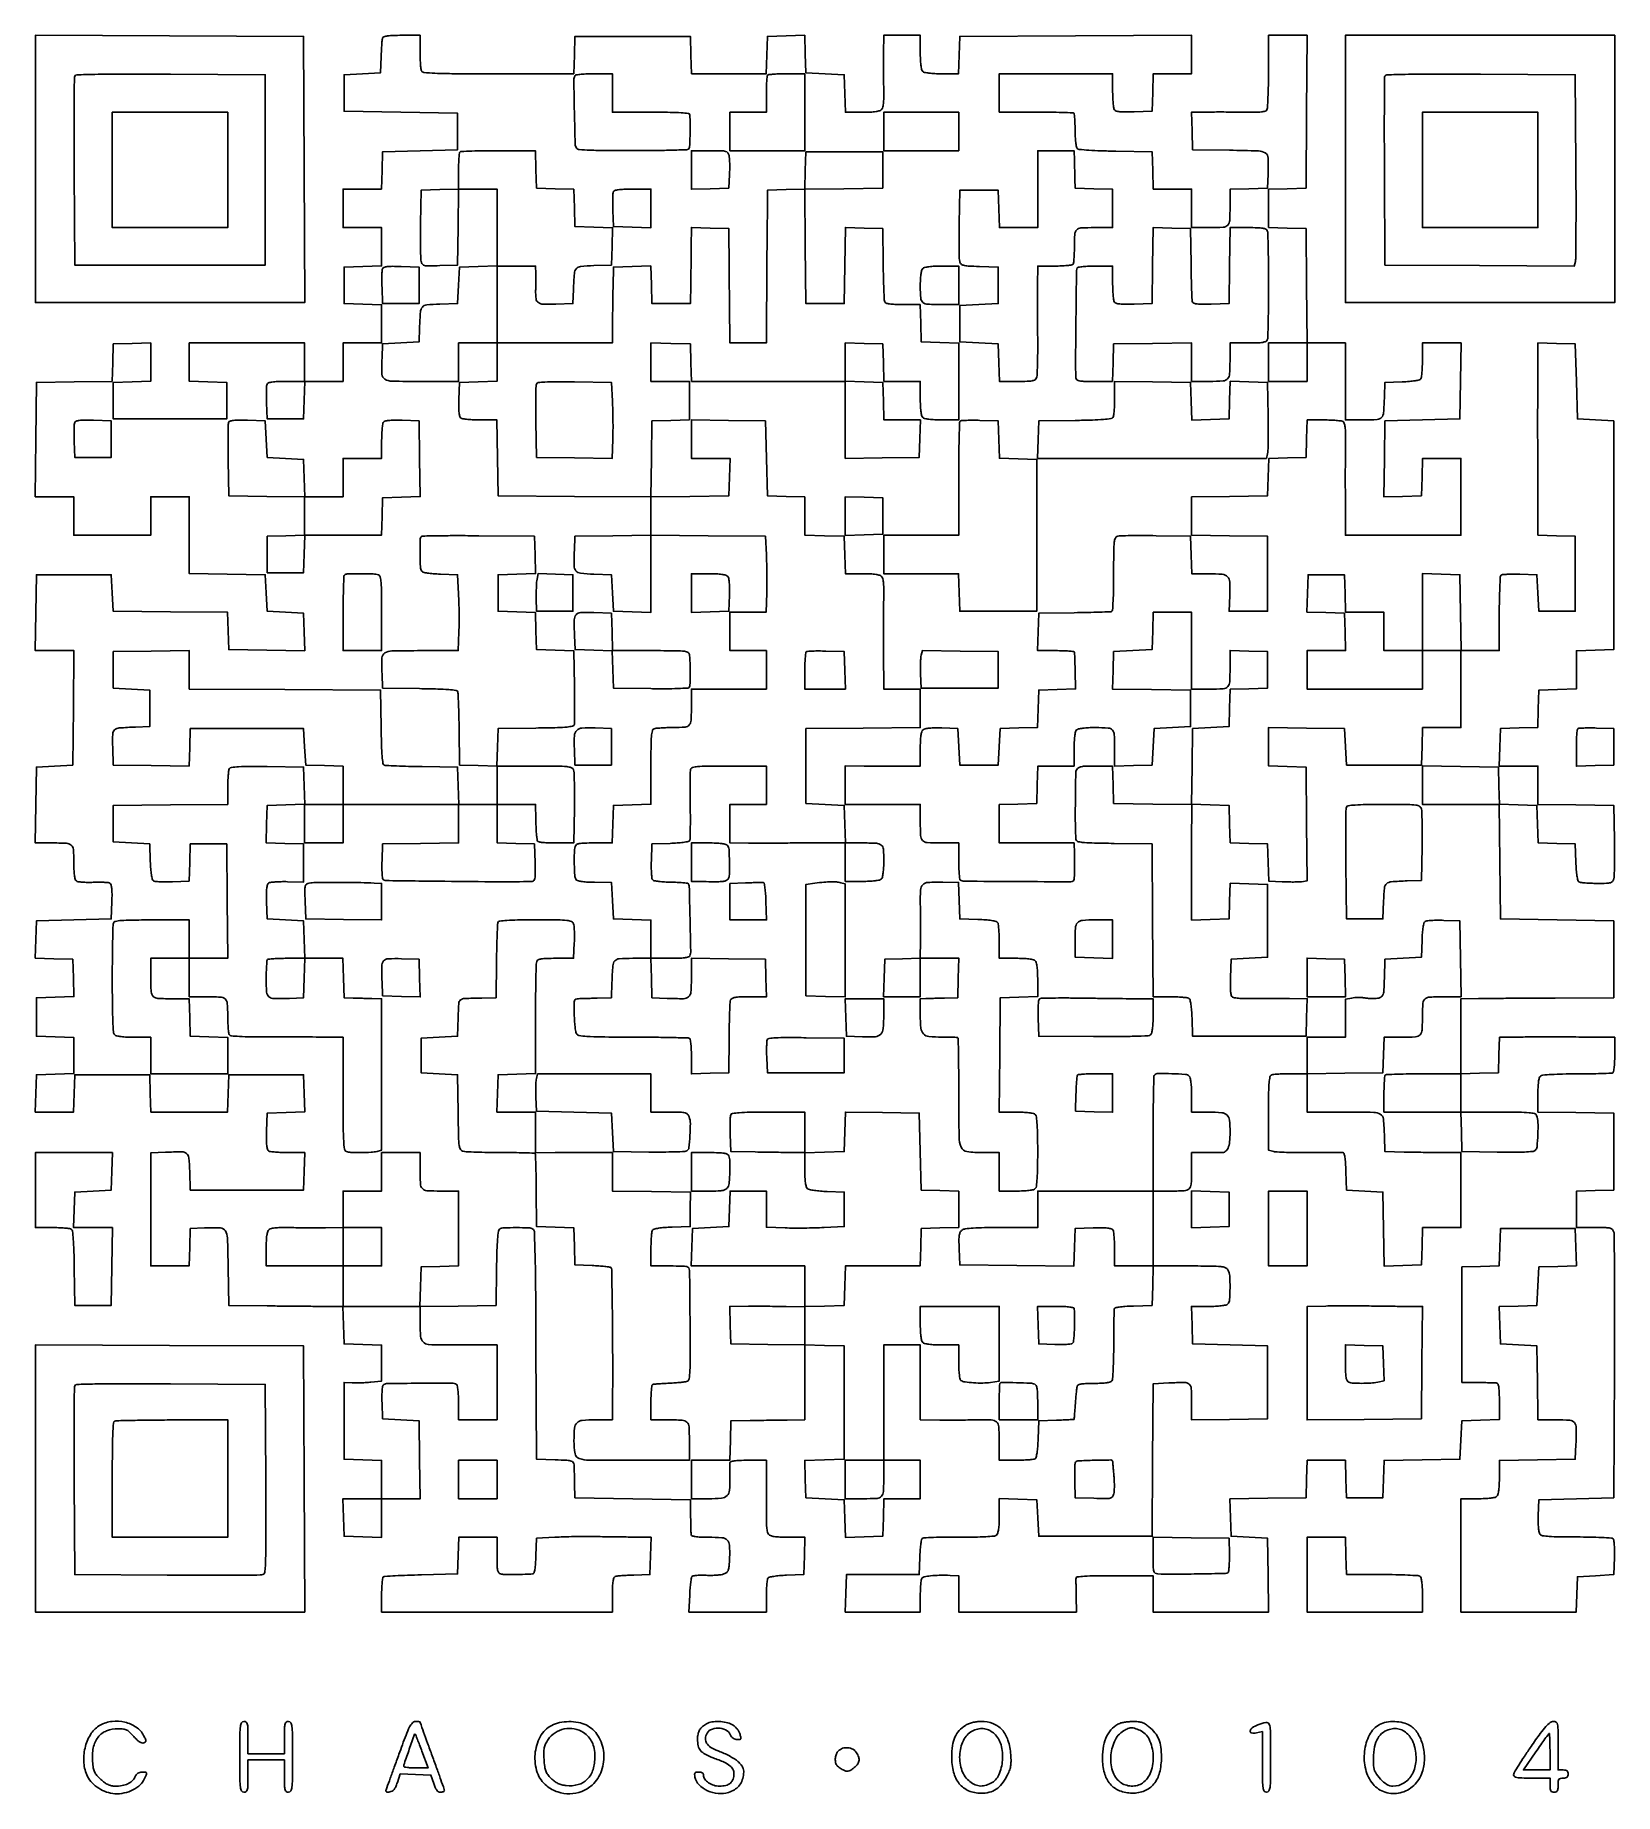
# Model space of a CAD drawing. Extents: x 156 to 936, y 100 to 969.
import ezdxf

# ---------------------------------------------------------------- set-up
doc = ezdxf.new("R2010")
doc.units = 0

msp = doc.modelspace()

# ---------------------------------------------------------------- linework, layer by layer
for points in [[(327.488341, 967.75, 0.062379), (327.299299, 966.905307, 0.004511), (327.092081, 964.517187, 0.006263), (326.905777, 961.655284, 0.004694), (326.769726, 958.5), (326.5, 950.5), (317.5, 950), (308.5, 949.5), (308.5, 940.5), (308.5, 931.5), (336.5, 931), (364.5, 930.5), (364.5, 921.5), (364.5, 912.5), (346, 912), (327.5, 911.5), (327.212474, 902.25), (326.924948, 893), (317.462474, 893), (308, 893), (308, 883.5), (308, 874), (317.5, 874), (327, 874), (327, 864.537526), (327, 855.075052), (317.75, 854.787526), (308.5, 854.5), (308.5, 845.5), (308.5, 836.5), (317.75, 836.212474), (327, 835.924948), (327, 826.462474), (327, 817), (317.5, 817), (308, 817), (308, 807.5), (308, 798), (298.5, 798), (289, 798), (289, 807.5), (289, 817), (260.5, 817), (232, 817), (232, 807.537526), (232, 798.075052), (241.25, 797.787526), (250.5, 797.5), (250.5, 788.5), (250.5, 779.5), (222.5, 779.5), (194.5, 779.5), (194.5, 788.5), (194.5, 797.5), (203.75, 797.787526), (213, 798.075052), (213, 807.575052), (213, 817.075052), (203.75, 816.787526), (194.5, 816.5), (194.212764, 807.271928), (193.925529, 798.043857), (175.212764, 797.771928), (156.5, 797.5), (156.234427, 769.25), (155.968853, 741), (165.484427, 741), (175, 741), (175, 731.5), (175, 722), (194, 722), (213, 722), (213, 731.5), (213, 741), (222.5, 741), (232, 741), (232, 722.022065), (232, 703.044131), (250.75, 702.772065), (269.5, 702.5), (270, 693.5), (270.5, 684.5), (279.5, 684), (288.5, 683.5), (288.78782, 674.227796), (289.075639, 664.955591), (270.28782, 665.227796), (251.5, 665.5), (251.212679, 674.73449), (250.925359, 683.96898), (222.712679, 684.23449), (194.5, 684.5), (194, 693.5), (193.5, 702.5), (175, 702.5), (156.5, 702.5), (156.227935, 683.75), (155.955869, 665), (165.493508, 665), (175.031147, 665), (174.765573, 636.75), (174.5, 608.5), (165.5, 608), (156.5, 607.5), (156.227935, 588.75), (155.955869, 570), (163.896147, 570, -0.010956), (171.352697, 569.83659, -0.167307), (173.717669, 568.904676, -0.201626), (174.786799, 566.778775, -0.017015), (175, 560.515456, 0.01031), (175.075426, 556.857907, 0.023186), (175.318147, 554.094243, 0.027006), (175.695729, 552.109144, 0.164441), (176.25, 551.240448, 0.133726), (177.111163, 550.865106, 0.015951), (179.196583, 550.62791, 0.018112), (181.743777, 550.51287, 0.013952), (184.525603, 550.565705, -0.01105), (187.308749, 550.634726, -0.014337), (189.859761, 550.568445, -0.012011), (191.96576, 550.402424, -0.113201), (192.818701, 550.112049, -0.193177), (193.398862, 549.32558, -0.037109), (193.721926, 547.547486, -0.026484), (193.862737, 544.87243, -0.008614), (193.793098, 540.914347), (193.5, 532.5), (175, 532), (156.5, 531.5), (156.212977, 522.288016), (155.925954, 513.076031), (165.212977, 512.788016), (174.5, 512.5), (174.787023, 503.288016), (175.074046, 494.076031), (165.787023, 493.788016), (156.5, 493.5), (156.5, 484), (156.5, 474.5), (165.75, 474.212474), (175, 473.924948), (175, 465), (175, 456.075052), (165.75, 455.787526), (156.5, 455.5), (156.212474, 446.25), (155.924948, 437), (165.424948, 437), (174.924948, 437), (175.212474, 446.25), (175.5, 455.5), (194, 455.5), (212.5, 455.5), (212.787526, 446.25), (213.075052, 437), (232, 437), (250.924948, 437), (251.212474, 446.25), (251.5, 455.5), (270, 455.5), (288.5, 455.5), (288.787023, 446.288016), (289.074046, 437.076031), (279.787023, 436.788016), (270.5, 436.5), (270.208654, 427.58457, 0.007874), (270.136581, 423.325344, 0.025891), (270.278743, 420.518036, 0.03736), (270.608404, 418.675579, 0.190691), (271.208654, 417.849883, 0.110589), (272.107413, 417.52683, 0.009469), (274.555128, 417.266784, 0.012148), (277.519159, 417.080958, 0.009118), (280.787526, 417.015313), (289.075052, 417), (288.787526, 407.75), (288.5, 398.5), (260.5, 398.5), (232.5, 398.5), (232.213926, 407.640319, 0.01399), (231.8069, 414.500116, 0.205492), (230.688048, 416.584758, 0.172296), (228.31466, 417.402029, 0.009277), (220.25, 417.174833), (213, 416.835882), (213, 388.917941), (213, 361), (222.462474, 361), (231.924948, 361), (232.212474, 370.25), (232.5, 379.5), (239.479083, 379.800912, -0.020449), (247.375868, 379.818265, -0.253026), (249.874462, 378.339682, -0.128108), (250.893739, 374.873171, -0.004158), (251.227984, 360.236474), (251.5, 341.5), (270.5, 341.280494, 0.00035), (278.449913, 341.194222, 0.000322), (286.624914, 341.11651, 0.000322), (293.914544, 341.056605, 0.001066), (298.712474, 341.030494), (307.924948, 341), (308.212474, 331.75), (308.5, 322.5), (317.75, 322.212474), (327, 321.924948), (327, 313.034431), (327, 304.143913), (321.75, 303.587224, -0.01032), (319.447713, 303.391054, -0.007392), (316.867188, 303.263016, -0.007469), (314.404672, 303.214117, -0.015885), (312.5, 303.265268), (308.5, 303.5), (308.5, 284.5), (308.5, 265.5), (317.75, 265.212474), (327, 264.924948), (327, 255.462474), (327, 246), (317.462474, 246), (307.924948, 246), (308.212474, 236.75), (308.5, 227.5), (317.75, 227.212474), (327, 226.924948), (327, 236.462474), (327, 246), (336.521593, 246), (346.043186, 246), (345.771593, 265.25), (345.5, 284.5), (336.5, 285), (327.5, 285.5), (327.205143, 293.405143, -0.010499), (327.154802, 296.496221, -0.014947), (327.249823, 299.241073, -0.010865), (327.444045, 301.488039, -0.171), (327.771301, 302.171301, -0.195023), (329.453107, 302.882727, -0.001301), (345.650646, 303.083144, -0.001684), (361.621109, 303.185404, -0.140058), (363.95974, 302.524882, -0.21576), (364.379232, 301.901354, -0.013299), (364.700149, 299.634201, -0.017472), (364.92628, 296.78066, -0.011036), (365, 293.440983), (365, 285), (374.5, 285), (384, 285), (384, 303.5), (384, 322), (374.75, 322.066053, 0.001612), (370.578345, 322.082391, 0.000992), (365.666442, 322.07605, 0.000994), (360.808344, 322.050481, 0.001779), (356.816612, 322.007329, -0.021835), (350.138895, 322.203001, -0.186857), (347.484929, 323.46026, -0.173209), (346.261953, 326.229145, -0.018228), (346, 333.412193), (346, 340.955869), (364.75, 341.227935), (383.5, 341.5), (383.773353, 359.955416, -0.003561), (383.964479, 368.668275, -0.012194), (384.267063, 374.324934, -0.01105), (384.657029, 378.214502, -0.224357), (385.273353, 379.190103, -0.13302), (387.356006, 379.837708, -0.009387), (393.506211, 379.949732, -0.0094), (399.655666, 379.830664, -0.132684), (401.741586, 379.180871, -0.247526), (402.434987, 377.968938, -0.002047), (402.776578, 366.697023, -0.004467), (403.057771, 350.415055, -0.000939), (403.241586, 321.946183), (403.5, 265.5), (412.75, 265.212474, -0.004264), (418.52062, 264.983824, -0.0536), (420.673065, 264.646992, -0.178504), (421.657551, 263.950658, -0.144638), (422.060483, 262.712474, -0.000042), (422.095045, 261.444269, -0.000008), (422.15887, 259.093664, -0.000008), (422.233491, 256.342202, -0.000008), (422.310483, 253.5), (422.5, 246.5), (451, 246), (479.5, 245.5), (479.606566, 237.5, 0.001465), (479.657842, 234.344678, 0.00196), (479.723962, 231.482812, 0.001358), (479.795341, 229.083192, 0.020451), (479.856566, 228.25, 0.293566), (480.336899, 227.662454, 0.042204), (481.92074, 227.291582, 0.028195), (484.45736, 227.064505, 0.008227), (488.377555, 227, -0.019144), (495.040227, 226.744812, -0.173779), (497.654665, 225.57512, -0.190242), (498.805341, 223.066099, -0.023706), (498.845679, 216.954297, -0.007855), (498.602876, 212.662513, -0.064503), (498.212411, 210.746639, -0.137866), (497.451162, 209.643147, -0.082584), (496.065662, 208.834865, -0.056686), (494.704689, 208.487248, -0.015153), (492.478632, 208.249235, -0.015158), (489.915197, 208.131491, -0.015118), (487.347073, 208.169106, 0.012551), (484.901287, 208.217484, 0.017366), (482.708817, 208.129623, 0.013991), (480.924441, 207.945607, 0.16505), (480.307811, 207.641714, 0.158328), (479.973551, 206.98644, 0.008128), (479.633714, 204.599036, 0.012276), (479.341183, 201.70073, 0.008543), (479.147384, 198.417236), (478.794768, 190), (497.897384, 190), (517, 190), (517.015313, 197.75, -0.009121), (517.07711, 200.806269, -0.012155), (517.251296, 203.57771, -0.009471), (517.494844, 205.866303, -0.110752), (517.797157, 206.706033, -0.192561), (518.533237, 207.236162, -0.02067), (520.63313, 207.666992, -0.020911), (523.460658, 208.005667, -0.010674), (527.031844, 208.206033), (535.5, 208.5), (535.787526, 217.75), (536.075052, 227), (527.659971, 227, -0.009135), (523.60066, 227.074169, -0.028375), (520.875839, 227.329063, -0.042244), (519.047798, 227.765672, -0.140714), (518.037911, 228.45432, -0.126387), (517.52022, 229.550314, -0.022534), (517.190654, 231.810691, -0.020111), (517.009795, 234.846517, -0.009979), (517.012373, 238.70432, 0.002487), (517.075001, 242.705243, 0.001465), (517.112049, 247.486581, 0.001466), (517.121062, 252.263588, 0.002508), (517.096907, 256.25), (517, 265), (508, 265, 0.007352), (503.739589, 264.937348, 0.02686), (501.047674, 264.713089, 0.040837), (499.389544, 264.344995, 0.311468), (498.92122, 263.75, 0.016377), (498.897323, 262.958734, 0.001604), (498.908339, 261.048591, 0.002028), (498.938015, 258.771227, 0.001605), (498.987997, 256.309033, -0.025333), (498.821477, 250.176997, -0.18142), (497.58913, 247.537041, -0.172902), (494.889788, 246.290231, -0.022575), (488.464816, 246), (480, 246), (480, 255.5), (480, 265), (489.463788, 265), (498.927576, 265), (499.213788, 274.75), (499.5, 284.5), (509, 284.643608, -0.000218), (513.272687, 284.706331, -0.000136), (518.279688, 284.776284, -0.000137), (523.215497, 284.842549, -0.000248), (527.25, 284.893608), (536, 285), (536, 303.536212), (536, 322.072424), (545.75, 321.786212), (555.5, 321.5), (555.5, 293.5), (555.5, 265.5), (545.712959, 265.213341), (535.925919, 264.926682), (536.212959, 255.713341), (536.5, 246.5), (546, 246), (555.5, 245.5), (555.788016, 236.212977), (556.076031, 226.925954), (565.288016, 227.212977), (574.5, 227.5), (574.787526, 236.75), (575.075052, 246), (584.037526, 246), (593, 246), (593, 255.5), (593, 265), (584, 265), (575, 265), (575, 293.5), (575, 322), (584, 322), (593, 322), (593, 303.5), (593, 285), (602.75, 284.896533, 0.00228), (607.044572, 284.870546, 0.001584), (611.896631, 284.878685, 0.001597), (616.554561, 284.916136, 0.003297), (620.195978, 284.981067, -0.012192), (628.080787, 284.981385, -0.178083), (630.625808, 283.97426, -0.197383), (631.77774, 281.600222, -0.015501), (632, 274.432612), (632, 265), (640.25, 265.015313, 0.008591), (643.498009, 265.077158, 0.011595), (646.431384, 265.251635, 0.008743), (648.855762, 265.495093, 0.112618), (649.707902, 265.798312, 0.195149), (650.24575, 266.552989, 0.020215), (650.673305, 268.737125, 0.020298), (651.008289, 271.707636, 0.009786), (651.207902, 275.532999), (651.5, 284.5), (660.25, 284.788933, 0.002247), (663.607228, 284.914896, 0.003722), (666.438631, 285.054993, 0.000566), (668.933596, 285.199903, 0.356096), (669.030447, 285.288933, 0.017418), (669.048716, 285.456746, 0.000052), (669.209553, 287.641124, 0.000305), (669.389543, 290.10965, 0.00019), (669.597414, 293, -0.003823), (669.832213, 295.963694, -0.005026), (670.094314, 298.664062, -0.003709), (670.353041, 300.919174, -0.047348), (670.535581, 301.75, -0.245364), (671.118501, 302.325134, -0.037336), (672.765062, 302.698207, -0.027622), (675.265322, 302.931269, -0.009429), (678.909598, 303, 0.010419), (682.45801, 303.073953, 0.024935), (685.079281, 303.314567, 0.030062), (686.922923, 303.691177, 0.185788), (687.690983, 304.25, 0.128795), (688.016827, 305.239112, 0.00327), (688.280272, 309.979688, 0.006775), (688.478991, 315.586609, 0.004545), (688.561007, 322, -0.001043), (688.598077, 328.410846, -0.001561), (688.659609, 334.009289, -0.000633), (688.733435, 338.808885, -0.034509), (688.811007, 339.712474, -0.294243), (689.319491, 340.284148, -0.028483), (691.220184, 340.698312, -0.023574), (694.080475, 341.015544, -0.008061), (698.25, 341.212474), (707.5, 341.5), (707.786212, 351.25), (708.072424, 361), (726.001028, 361, -0.002155), (736.960232, 360.952766, -0.023261), (741.384548, 360.708594, -0.064996), (743.720129, 360.158147, -0.181488), (744.964816, 359.065741, -0.107088), (745.817478, 356.078409, -0.018612), (745.979465, 350.178425, -0.015314), (745.740238, 344.259859, -0.180517), (744.8, 342.2, -0.145015), (743.858679, 341.688958, -0.021051), (741.684979, 341.321964, -0.020283), (738.809501, 341.078116, -0.01101), (735.262474, 341), (726.924948, 341), (727.212474, 331.75), (727.5, 322.5), (746, 322), (764.5, 321.5), (764.5, 303.5), (764.5, 285.5), (745.75, 285.227935), (727, 284.955869), (727, 293.861303, 0.013938), (726.811989, 300.604544, 0.208337), (725.776252, 302.661093, 0.178939), (723.489214, 303.468359, 0.009832), (715.761919, 303.201896), (708.023838, 302.782604), (707.761919, 265.141302), (707.5, 227.5), (679.5, 227.5), (651.5, 227.5), (651, 236.5), (650.5, 245.5), (641.25, 245.787526), (632, 246.075052), (632, 237.659971, -0.00935), (631.925519, 233.677509, -0.027017), (631.673717, 230.930865, -0.038254), (631.252292, 229.063083, -0.145945), (630.596818, 228.080352, -0.149555), (629.291483, 227.534893, -0.010864), (625.355829, 227.230543, -0.011607), (619.842916, 227.052763, -0.004167), (611.986253, 227.047342, 0.004624), (605.329962, 227.036668, 0.007163), (599.585307, 226.892002, 0.002827), (594.692492, 226.670902, 0.185739), (593.933826, 226.333826, 0.158643), (593.587172, 225.65263, 0.008667), (593.250536, 223.241786, 0.012765), (592.968606, 220.310133, 0.008925), (592.794391, 216.994391), (592.5, 208.5), (574.5, 208.5), (556.5, 208.5), (556.212474, 199.25), (555.924948, 190), (574.462474, 190), (593, 190), (593.015313, 197.75, -0.00875), (593.074756, 200.801695, -0.011792), (593.241942, 203.55896, -0.008946), (593.475173, 205.836781, -0.113399), (593.765313, 206.642203, -0.203383), (594.91366, 207.42431, -0.022585), (598.119236, 207.913556, -0.02259), (602.408779, 208.176064, -0.011885), (607.75, 208.134296), (612, 208), (612, 199), (612, 190), (641.063538, 190), (670.127076, 190), (669.992901, 197.75, -0.0011), (669.946662, 200.809528, -0.001463), (669.918889, 203.590625, -0.001029), (669.907225, 205.922726, -0.014849), (669.929363, 206.75, -0.362749), (670.53976, 207.402041, -0.014238), (674.049018, 207.732623, -0.013433), (679.537568, 207.944525, -0.002931), (689, 208), (708, 208), (708, 199), (708, 190), (736.522559, 190), (765.045117, 190), (764.772559, 208.25), (764.5, 226.5), (755.5, 227), (746.5, 227.5), (746.212768, 236.727798), (745.925536, 245.955596), (764.712768, 246.227798), (783.5, 246.5), (783.787526, 255.75), (784.075052, 265), (793.5, 265), (802.924948, 265), (803.212474, 255.75), (803.5, 246.5), (812.5, 246.5), (821.5, 246.5), (821.787236, 255.728072), (822.074471, 264.956143), (840.787236, 265.228072), (859.5, 265.5), (860, 275), (860.5, 284.5), (869.75, 284.787526), (879, 285.075052), (879, 294.037526, 0.007552), (878.936285, 298.255654, 0.02649), (878.710609, 300.962615, 0.038764), (878.34269, 302.658527, 0.295874), (877.75, 303.162153, 0.023907), (876.916404, 303.229987, 0.001593), (874.517187, 303.302478, 0.002295), (871.655321, 303.366681, 0.001715), (868.5, 303.412153), (860.5, 303.5), (860.5, 332), (860.5, 360.5), (869.712964, 360.787036), (878.925929, 361.074071), (879.212964, 370.287036), (879.5, 379.5), (898, 379.5), (916.5, 379.5), (916.787023, 370.288016), (917.074046, 361.076031), (907.787023, 360.788016), (898.5, 360.5), (898, 351), (897.5, 341.5), (888.212977, 341.211984), (878.925954, 340.923969), (879.212977, 331.711984), (879.5, 322.5), (888.5, 322), (897.5, 321.5), (897.670976, 312, -0.000662), (897.742218, 307.72731, -0.000413), (897.814941, 302.720312, -0.000414), (897.878466, 297.784501, -0.000753), (897.920976, 293.75), (898, 285), (906.980948, 285, -0.017192), (913.752097, 284.767116, -0.20709), (916.017836, 283.595696, -0.171789), (916.939951, 281.02952, -0.011142), (916.798618, 272.988223), (916.5, 265.5), (897.75, 265.227935), (879, 264.955869), (879, 256.677935, -0.011128), (878.921703, 253.160339, -0.02036), (878.677518, 250.302088, -0.021115), (878.310247, 248.138697, -0.144751), (877.8, 247.2, -0.144849), (876.860329, 246.689458, -0.021091), (874.693122, 246.322289, -0.020332), (871.828493, 246.07823, -0.011084), (868.3, 246), (860, 246), (860, 218), (860, 190), (888.461067, 190), (916.922134, 190), (917.211067, 198.75), (917.5, 207.5), (926.5, 208), (935.5, 208.5), (935.792979, 216.907021, 0.010316), (935.839659, 220.193345, 0.014716), (935.73505, 223.109325, 0.01059), (935.527995, 225.497896, 0.171078), (935.184355, 226.215645, 0.182736), (934.381583, 226.577918, 0.003195), (929.536197, 226.849748, 0.007606), (923.82639, 227.046471, 0.004939), (917.222666, 227.108212, -0.003506), (908.630906, 227.163909, -0.015106), (903.525563, 227.387176, -0.020046), (900.260281, 227.761037, -0.182999), (899.03752, 228.454791, -0.130581), (898.580653, 229.443047, -0.020811), (898.298222, 231.574736, -0.020115), (898.160187, 234.339526, -0.011773), (898.206229, 237.655204), (898.5, 245.5), (917, 246), (935.5, 246.5), (935.775965, 311, 0.000804), (935.842421, 335.887072, 0.001273), (935.810766, 357.214063, 0.000271), (935.725021, 375.961991, 0.0582), (935.506913, 377.75, 0.122617), (934.85145, 379.003915, 0.154504), (933.732859, 379.672196, 0.053326), (931.548599, 379.947537, 0.004711), (925.980948, 380), (917, 380), (917, 388.962474), (917, 397.924948), (926.25, 398.212474), (935.5, 398.5), (935.5, 417.5), (935.5, 436.5), (916.75, 436.772065), (898, 437.044131), (898, 445.399621, -0.010029), (898.075369, 449.156896, -0.023875), (898.320385, 451.938604, -0.029204), (898.707951, 453.911367, -0.157712), (899.285523, 454.822, -0.152615), (900.427684, 455.291266, -0.006939), (904.696615, 455.603715, -0.009969), (910.220215, 455.820614, -0.004828), (917.291124, 455.888889, 0.003431), (923.771027, 455.933358, 0.005239), (929.391783, 456.06942, 0.002047), (934.200439, 456.255964, 0.128375), (935.005601, 456.503461, 0.218923), (935.399149, 457.096126, 0.01144), (935.707895, 459.417042, 0.016347), (935.927867, 462.280057, 0.010998), (936, 465.559017), (936, 474), (927.75, 474.065134, 0.000915), (916.80417, 474.13153, 0.000876), (905.700205, 474.159117, 0.000915), (895.577626, 474.148001, 0.001977), (887.788933, 474.094396), (879.077866, 474), (878.788933, 465.25), (878.5, 456.5), (869.25, 456.212474), (860, 455.924948), (860, 474.462474), (860, 493), (868.75, 493.118471, -0.001476), (873.818862, 493.172134, -0.000253), (883.448437, 493.240778, -0.000276), (894.755624, 493.309425, -0.000246), (906.5, 493.368471), (935.5, 493.5), (935.5, 512.5), (935.5, 531.5), (907.5, 532), (879.5, 532.5), (879.234363, 560.787733), (878.968725, 589.075465), (888.234363, 588.787733), (897.5, 588.5), (897.787036, 579.287036), (898.074071, 570.074071), (907.287036, 569.787036), (916.5, 569.5), (916.792098, 560.532999, 0.009786), (916.991711, 556.707636, 0.020298), (917.326695, 553.737125, 0.020215), (917.75425, 551.552989, 0.195149), (918.292098, 550.798312, 0.110623), (919.132389, 550.495574, 0.00952), (921.416145, 550.251635, 0.012192), (924.181845, 550.077197, 0.009156), (927.230948, 550.015313, 0.006041), (931.933476, 550.062814, 0.060391), (933.877347, 550.342335, 0.158108), (934.899347, 551.007647, 0.110089), (935.516124, 552.25, 0.054093), (935.724896, 553.805286, 0.002845), (935.823778, 558.832812, 0.00446), (935.854068, 564.824029, 0.003227), (935.785177, 571.5), (935.5, 588.5), (916.75, 588.772065), (898, 589.044131), (898, 598.522065), (898, 608), (888.462474, 608), (878.924948, 608), (879.212474, 617.25), (879.5, 626.5), (888.712964, 626.787036), (897.925929, 627.074071), (898.212964, 636.287036), (898.5, 645.5), (907.75, 645.787526), (917, 646.075052), (917, 655.5), (917, 664.924948), (926.25, 665.212474), (935.5, 665.5), (935.5, 722), (935.5, 778.5), (926.5, 779), (917.5, 779.5), (917, 798), (916.5, 816.5), (907.25, 816.787526), (898, 817.075052), (897.934673, 798.287526, 0.000334), (897.912306, 790.324769, 0.000286), (897.899137, 781.934461, 0.000288), (897.89591, 774.307057, 0.000821), (897.905435, 769, -0.000213), (897.921309, 763.726609, -0.000077), (897.939511, 756.234461, -0.000076), (897.956923, 748.030004, -0.000091), (897.970762, 740.287526), (898, 722.075052), (907.25, 721.787526), (916.5, 721.5), (916.5, 703), (916.5, 684.5), (907.5, 684.5), (898.5, 684.5), (898, 693.5), (897.5, 702.5), (889.092979, 702.792979, 0.009965), (885.808838, 702.841934, 0.014292), (882.899759, 702.744134, 0.010057), (880.513427, 702.547291, 0.172425), (879.815278, 702.215278, 0.184345), (879.464602, 701.431704, 0.002682), (879.20156, 696.262247, 0.006947), (879.01005, 690.20032, 0.004478), (878.948685, 683.172298), (878.952773, 665), (869.498452, 665), (860.044131, 665), (859.772065, 683.75), (859.5, 702.5), (850.25, 702.787526), (841, 703.075052), (841, 684.037526), (841, 665), (831.5, 665), (822, 665), (822, 674.5), (822, 684), (812.537526, 684), (803.075052, 684), (802.787526, 693.25), (802.5, 702.5), (793.5, 702.5), (784.5, 702.5), (784.212977, 693.288016), (783.925954, 684.076031), (793.212977, 683.788016), (802.5, 683.5), (802.787526, 674.25), (803.075052, 665), (793.537526, 665), (784, 665), (784, 655.5), (784, 646), (812.5, 646), (841, 646), (841, 655.5), (841, 665), (850.5, 665), (860, 665), (860, 646), (860, 627), (850.537526, 627), (841.075052, 627), (840.787526, 617.75), (840.5, 608.5), (822, 608.5), (803.5, 608.5), (803, 617.5), (802.5, 626.5), (783.75, 626.772065), (765, 627.044131), (765, 617.559591), (765, 608.075052), (774.25, 607.787526), (783.5, 607.5), (783.765377, 579.365756), (784.030753, 551.231512), (781.265377, 550.864322, -0.025635), (779.771194, 550.743403, -0.006528), (777.340215, 550.703443, -0.006637), (774.559544, 550.730953, -0.006679), (771.786418, 550.83228), (765.072836, 551.16743), (764.786418, 560.333715), (764.5, 569.5), (755.287036, 569.787036), (746.074071, 570.074071), (745.787036, 579.287036), (745.5, 588.5), (736.228074, 588.787816), (726.956148, 589.075632), (727.228074, 607.787816), (727.5, 626.5), (736.5, 627), (745.5, 627.5), (745.787036, 636.712964), (746.074071, 645.925929), (755.287036, 646.212964), (764.5, 646.5), (764.5, 655.5), (764.5, 664.5), (755.25, 664.787526), (746, 665.075052), (746, 657.119313, -0.01133), (745.829774, 649.607881, -0.174856), (744.858669, 647.255648, -0.19591), (742.651936, 646.200175, -0.014805), (735.893011, 646), (727, 646), (727, 665), (727, 684), (717.537526, 684), (708.075052, 684), (707.787526, 674.75), (707.5, 665.5), (698, 665), (688.5, 664.5), (688.212762, 655.271723), (687.925523, 646.043446), (707.212762, 645.771723), (726.5, 645.5), (726.5, 636.5), (726.5, 627.5), (717.5, 627), (708.5, 626.5), (708, 617.5), (707.5, 608.5), (698.25, 608.212474), (689, 607.924948), (689, 615.880687, 0.010876), (688.837644, 623.343495, 0.166171), (687.910964, 625.71273, 0.202514), (685.795303, 626.784761, 0.017346), (679.593011, 627, 0.0113), (676.117343, 626.921443, 0.02047), (673.283644, 626.676767, 0.021205), (671.134923, 626.309096, 0.144372), (670.2, 625.8, 0.144849), (669.689458, 624.860329, 0.021091), (669.322289, 622.693122, 0.020332), (669.07823, 619.828493, 0.011084), (669, 616.3), (669, 608), (660.037526, 608), (651.075052, 608), (650.787526, 598.75), (650.5, 589.5), (641.25, 589.212474), (632, 588.924948), (632, 579.462474), (632, 570), (650.5, 570), (669, 570), (669.144486, 564.75, -0.005119), (669.23803, 559.335676, -0.011484), (669.172543, 555.225255, -0.008465), (668.99865, 552.113662, -0.18007), (668.620544, 551.28721, -0.200051), (667.440322, 550.801373, -0.000241), (640.902148, 550.930472, -0.000328), (614.589176, 551.088461, -0.137587), (612.86185, 551.585381, -0.22715), (612.518904, 552.119834, -0.008265), (612.253169, 554.587981, -0.013677), (612.062412, 557.594035, -0.009005), (612, 561.059017), (612, 570), (603.106989, 570, -0.014768), (596.349521, 570.199638, -0.195511), (594.14255, 571.252746, -0.175208), (593.170753, 573.599988, -0.01141), (593, 581.081787), (593, 589), (574.5, 589), (556, 589), (556, 598.58132), (556, 608.16264), (565.25, 607.987402, 0.002292), (569.460889, 607.926934, 0.001345), (574.5, 607.891229, 0.001345), (579.539118, 607.882633, 0.002292), (583.75, 607.906082), (593, 608), (593, 616.377555, -0.009406), (593.0746, 620.342652, -0.027148), (593.326735, 623.078343, -0.03848), (593.748928, 624.939147, -0.145524), (594.405204, 625.921326, -0.126804), (595.431833, 626.405224, -0.023545), (597.514748, 626.701133, -0.021342), (600.264652, 626.842502, -0.01153), (603.655204, 626.793771), (611.5, 626.5), (612, 617.5), (612.5, 608.5), (622, 608.5), (631.5, 608.5), (632, 617.5), (632.5, 626.5), (641.712964, 626.787036), (650.925929, 627.074071), (651.212964, 636.287036), (651.5, 645.5), (660.598013, 645.785515), (669.696026, 646.071029), (669.493394, 654.785515, 0.001366), (669.405205, 658.17911, 0.00201), (669.30758, 661.160432, 0.000931), (669.209468, 663.69987, 0.037765), (669.145381, 664.25, 0.329356), (668.818406, 664.550359, 0.006292), (666.387932, 664.779688, 0.012599), (663.437658, 664.945954, 0.007775), (659.962474, 665), (650.924948, 665), (651.212474, 674.25), (651.5, 683.5), (669, 683.742084, 0.00197), (675.779343, 683.862581, 0.003018), (681.653125, 684.025607, 0.001043), (686.718772, 684.207389, 0.08217), (687.5, 684.36732, 0.291259), (687.944969, 684.967386, 0.004339), (688.230962, 689.534053, 0.009251), (688.436076, 695.331753, 0.004215), (688.5, 702.913969, -0.001881), (688.543023, 714.347256, -0.024817), (688.784361, 718.565558, -0.08248), (689.360097, 720.634876, -0.226651), (690.5, 721.573909, -0.055697), (691.9099, 721.761141, -0.002407), (696.90625, 721.840752, -0.004079), (702.841839, 721.858324, -0.002894), (709.5, 721.785177), (726.5, 721.5), (726.787526, 712.25), (727.075052, 703), (735.415081, 703, -0.019903), (742.125125, 702.732789, -0.181612), (744.726631, 701.511512, -0.184882), (745.856005, 698.891162, -0.020757), (745.854679, 692.289244), (745.529607, 684.5), (755.014803, 684.5), (764.5, 684.5), (764.5, 703), (764.5, 721.5), (745.75, 721.772065), (727, 722.044131), (727, 731.5), (727, 740.955869), (745.75, 741.227935), (764.5, 741.5), (764.787036, 750.712964), (765.074071, 759.925929), (774.287036, 760.212964), (783.5, 760.5), (783.787526, 769.75), (784.075052, 779), (792.287526, 778.984687, -0.00935), (795.528724, 778.918025, -0.012388), (798.473433, 778.72919, -0.009786), (800.9046, 778.464648, -0.109735), (801.813523, 778.136411, -0.187083), (802.427377, 777.304599, -0.036226), (802.793234, 775.437012, -0.025722), (802.989874, 772.616033, -0.008179), (802.99747, 768.401724, 0.002366), (802.951722, 763.74442, 0.000698), (802.92536, 756.607069, 0.000701), (802.918172, 748.581411, 0.000754), (802.933947, 740.75), (803, 722), (831.5, 722), (860, 722), (860, 741), (860, 760), (850.537526, 760), (841.075052, 760), (840.787526, 750.75), (840.5, 741.5), (831.227796, 741.21218), (821.955591, 740.924361), (822.227796, 759.71218), (822.5, 778.5), (841, 779), (859.5, 779.5), (859.772065, 798.25), (860.044131, 817), (850.522065, 817), (841, 817), (840.984687, 808.75, -0.008579), (840.922928, 805.502124, -0.011582), (840.748704, 802.569165, -0.008725), (840.505619, 800.145071, -0.112667), (840.202843, 799.293967, -0.192561), (839.466763, 798.763838, -0.02067), (837.36687, 798.333008, -0.020911), (834.539342, 797.994333, -0.010674), (830.968156, 797.793967), (822.5, 797.5), (822.245668, 790.5, -0.009074), (821.810854, 782.52461, -0.165509), (820.832254, 780.214245, -0.199016), (818.706186, 779.189349, -0.014075), (811.980948, 779), (803, 779), (803, 798), (803, 817), (793.515573, 817), (784.031147, 817), (783.765573, 845.25), (783.5, 873.5), (774.25, 873.787526), (765, 874.075052), (765, 883.5), (765, 892.924948), (774.25, 893.212474), (783.5, 893.5), (783.762025, 931.25), (784.02405, 969), (774.512025, 969), (765, 969), (764.984687, 951.25, -0.004447), (764.917379, 944.351248, -0.006634), (764.724851, 938.321195, -0.003171), (764.461726, 933.219143, -0.127452), (764.12164, 932.162577, -0.18441), (763.277935, 931.532918, -0.039647), (761.456721, 931.169131, -0.026717), (758.663692, 930.988785, -0.00795), (754.386953, 931.009484, 0.002541), (750.313859, 931.073262, 0.001441), (745.382332, 931.1112, 0.001439), (740.412753, 931.120804, 0.002372), (736.212474, 931.096907), (726.924948, 931), (727.212474, 921.75), (727.5, 912.5), (745.736597, 912.227493, -0.004357), (759.967537, 911.890775, -0.130715), (763.373752, 910.865677, -0.250509), (764.826198, 908.37304, -0.019946), (764.800912, 900.479083), (764.5, 893.5), (755.25, 893.212474), (746, 892.924948), (746, 885.044262, -0.011491), (745.828717, 877.592092, -0.175559), (744.856224, 875.249844, -0.19511), (742.649006, 874.199102, -0.014732), (735.893011, 874), (727, 874), (727, 883.5), (727, 893), (717.537526, 893), (708.075052, 893), (707.787526, 902.25), (707.5, 911.5), (689.526014, 911.773986, -0.004695), (682.233048, 911.953667, -0.008573), (676.288094, 912.258131, -0.004484), (671.478146, 912.630605, -0.176591), (670.526014, 913.07401, -0.154699), (670.120682, 913.855586, -0.013159), (669.78949, 916.121377, -0.016445), (669.549785, 918.903703, -0.011983), (669.459483, 922.007207, 0.006822), (669.401821, 925.07934, 0.010178), (669.260117, 927.76239, 0.005587), (669.070995, 930.000627, 0.174213), (668.837688, 930.495645, 0.189524), (668.296296, 930.731461, 0.001282), (663.102, 930.906173, 0.004765), (657.119315, 931.034987, 0.002999), (650.128205, 931.076923), (632, 931.076923), (632, 940.538462), (632, 950), (660, 950), (688, 950), (688.015313, 941.75, 0.009158), (688.080961, 938.496014, 0.01219), (688.266784, 935.544105, 0.009524), (688.526866, 933.10652, 0.110447), (688.849883, 932.208654, 0.190691), (689.675579, 931.608404, 0.03736), (691.518036, 931.278743, 0.025891), (694.325344, 931.136581, 0.007874), (698.58457, 931.208654), (707.5, 931.5), (707.787526, 940.75), (708.075052, 950), (717.537526, 950), (727, 950), (727, 959.50819), (727, 969.016379), (669.75, 968.75819), (612.5, 968.5), (612.212474, 959.25), (611.924948, 950), (603.662474, 950, -0.011159), (600.152513, 950.078344, -0.02038), (597.298731, 950.322617, -0.021131), (595.138013, 950.689961, -0.144682), (594.2, 951.2, -0.144849), (593.689458, 952.139671, -0.021091), (593.322289, 954.306878, -0.020332), (593.07823, 957.171507, -0.011084), (593, 960.7), (593, 969), (584, 969), (575, 969), (574.874114, 960.25, 0.00318), (574.842131, 956.264977, 0.001862), (574.851957, 951.492533, 0.001862), (574.89735, 946.717686, 0.003165), (574.975462, 942.72458, -0.00977), (575.000288, 938.814653, -0.020936), (574.834299, 935.802749, -0.024523), (574.508902, 933.589189, -0.125079), (573.978903, 932.47458, -0.138222), (572.962049, 931.773872, -0.04395), (571.158273, 931.330886, -0.02907), (568.461633, 931.074326, -0.009183), (564.415081, 931), (556.075052, 931), (555.787526, 940.25), (555.5, 949.5), (546, 950), (536.5, 950.5), (536.211984, 959.787023), (535.923969, 969.074046), (526.711984, 968.787023), (517.5, 968.5), (517.212474, 959.25), (516.924948, 950), (498.5, 950), (480.075052, 950), (479.787526, 959.25), (479.5, 968.5), (451, 968.5), (422.5, 968.5), (422.212474, 959.25), (421.924948, 950), (384.569463, 950, -0.001055), (362.90891, 950.045696, -0.009356), (353.362355, 950.264648, -0.013167), (347.84739, 950.640105, -0.284872), (346.606989, 951.581787, -0.06844), (346.368926, 952.599719, -0.007317), (346.178303, 955.0249, -0.008902), (346.044385, 957.933927, -0.00705), (346, 961.081787), (346, 969), (336.968615, 969, 0.008016), (332.790152, 968.933009, 0.024764), (329.976619, 968.702973, 0.032567), (328.124042, 968.334747, 0.245965)], [(269.5, 902.5), (269.5, 855.5), (222.5, 855.5), (175.5, 855.5), (175.239372, 901.5, -0.000997), (175.174287, 919.225103, -0.001596), (175.197198, 934.357597, -0.000282), (175.267665, 947.72814, -0.090314), (175.461789, 948.759906, -0.301449), (176.45055, 949.464468, -0.003096), (185.402033, 949.70934, -0.005599), (198.68089, 949.841585, -0.001079), (222.722417, 949.759906), (269.5, 949.5)], [(441, 940.5), (441, 931), (460, 931, -0.002956), (469.443647, 930.944173, -0.013356), (474.951919, 930.731817, -0.013964), (478.491106, 930.401117, -0.349398), (479.131922, 929.75, -0.023036), (479.406053, 925.115784, -0.012544), (479.337265, 919.414747, -0.005444), (479.067704, 913.80781, -0.223236), (478.500625, 912.765313, -0.151579), (477.636932, 912.467098, -0.001114), (469.972089, 912.241942, -0.004063), (461.151493, 912.074218, -0.002578), (450.872445, 912.015313, -0.002168), (437.694204, 912.064884, -0.009166), (429.799652, 912.273587, -0.007877), (424.502152, 912.594563, -0.216055), (423.307607, 913.25, -0.155334), (422.586611, 915.319878, -0.001557), (422.209804, 931.105876, -0.001664), (421.93577, 946.832318, -0.142878), (422.563487, 949.102725, -0.225632), (423.1158, 949.459387, -0.008836), (425.58155, 949.736425, -0.014181), (428.592519, 949.935002, -0.009374), (432.059017, 950), (441, 950)], [(536, 931), (536, 912), (517.5, 912), (499, 912), (499, 921.5), (499, 931), (508, 931), (517, 931), (517, 939.833333, -0.007039), (517.048334, 943.266524, -0.010477), (517.195833, 946.267708, -0.005871), (517.400808, 948.76784, -0.174709), (517.666667, 949.333333, -0.174709), (518.23216, 949.599192, -0.005871), (520.732292, 949.804167, -0.010477), (523.733476, 949.951666, -0.007039), (527.166667, 950), (536, 950)], [(916.777529, 904.5, -0.001169), (916.844214, 887.089041, -0.00181), (916.812248, 872.054912, -0.000538), (916.723164, 858.995066, -0.057675), (916.505999, 857.240125), (915.956939, 854.980251), (869.22847, 855.240125), (822.5, 855.5), (822.239372, 901.5, -0.000997), (822.174287, 919.225103, -0.001596), (822.197198, 934.357597, -0.000282), (822.267665, 947.72814, -0.090314), (822.461789, 948.759906, -0.301449), (823.45055, 949.464468, -0.003096), (832.402033, 949.70934, -0.005599), (845.68089, 949.841585, -0.001079), (869.722417, 949.759906), (916.5, 949.5)], [(403.212474, 902.75), (403.5, 893.5), (412.712964, 893.212964), (421.925929, 892.925929), (422.212964, 883.712964), (422.5, 874.5), (431.787023, 874.211984), (441.074046, 873.923969), (440.787023, 864.711984), (440.5, 855.5), (431.759315, 855.211203, 0.014923), (425.253839, 854.801646, 0.195196), (423.149036, 853.710509, 0.159803), (422.18527, 851.366323, 0.009206), (421.754332, 843.5), (421.5, 836.5), (413.085653, 836.206902, -0.014037), (406.832223, 836.164708, -0.144647), (404.399287, 836.94036, -0.216518), (403.275426, 838.779962, -0.03655), (403.068925, 843, 0.003257), (403.104177, 844.996171, 0.002182), (403.119659, 847.279688, 0.002197), (403.115285, 849.492173, 0.00433), (403.088861, 851.25), (403, 855), (393.5, 855), (384, 855), (384, 836), (384, 817), (412.5, 817), (441, 817), (441.050092, 826.25, -0.001257), (441.083617, 830.478044, -0.000722), (441.144193, 835.573437, -0.000722), (441.219838, 840.692564, -0.001205), (441.300092, 845), (441.5, 854.5), (450.711984, 854.787023), (459.923969, 855.074046), (460.211984, 845.787023), (460.5, 836.5), (470, 836.5), (479.5, 836.5), (479.670976, 846, 0.000734), (479.742215, 850.310027, 0.000438), (479.814941, 855.437586, 0.000439), (479.878422, 860.54497, 0.000761), (479.920976, 864.787526), (480, 874.075052), (489.25, 873.787526), (498.5, 873.5), (498.635579, 854, 0.000243), (498.695882, 845.89259, 0.000232), (498.764943, 837.657812, 0.000229), (498.832643, 830.384642, 0.000827), (498.885579, 825.75), (499, 817), (508, 817), (517, 817), (517.071905, 825.75, 0.00034), (517.110108, 830.818821, 0.000058), (517.175003, 840.448437, 0.000064), (517.248447, 851.755624, 0.000057), (517.321905, 863.5), (517.5, 892.5), (526.712964, 892.787036), (535.925929, 893.074071), (536.212964, 902.287036), (536.5, 911.5), (555.5, 911.5), (574.5, 911.5), (574.5, 902.5), (574.5, 893.5), (555.234463, 893.228353), (535.968927, 892.956706), (536.234463, 864.728353), (536.5, 836.5), (546, 836.5), (555.5, 836.5), (555.772202, 855.287232), (556.044404, 874.074464), (565.272202, 873.787232), (574.5, 873.5), (574.713981, 856.065056, 0.002611), (574.832549, 849.288609, 0.003897), (575.013341, 843.365328, 0.001701), (575.224165, 838.313702, 0.080497), (575.432596, 837.315056, 0.22778), (576.090953, 836.693727, 0.040882), (577.781412, 836.303559, 0.027872), (580.414241, 836.067597, 0.008414), (584.431089, 836), (592.924948, 836), (593.212474, 826.75), (593.5, 817.5), (602.75, 817.212474), (612, 816.924948), (612, 797.962474), (612, 779), (603.7, 779, -0.011084), (600.171507, 779.07823, -0.020332), (597.306878, 779.322289, -0.021091), (595.139671, 779.689458, -0.144849), (594.2, 780.2, -0.144849), (593.689458, 781.139671, -0.021091), (593.322289, 783.306878, -0.020332), (593.07823, 786.171507, -0.011084), (593, 789.7), (593, 798), (584.037526, 798), (575.075052, 798), (574.787526, 807.25), (574.5, 816.5), (565.25, 816.787526), (556, 817.075052), (556, 807.575052), (556, 798.075052), (565.25, 797.787526), (574.5, 797.5), (574.787526, 788.25), (575.075052, 779), (584.075052, 779), (593.075052, 779), (592.787526, 769.75), (592.5, 760.5), (574.25, 760.227441), (556, 759.954883), (556, 778.977441), (556, 798), (518.037526, 798), (480.075052, 798), (479.787526, 807.25), (479.5, 816.5), (469.75, 816.786212), (460, 817.072424), (460, 807.536212), (460, 798), (469.5, 798), (479, 798), (479, 788.537526), (479, 779.075052), (469.75, 778.787526), (460.5, 778.5), (460.227855, 759.72833), (459.95571, 740.956659), (479.227855, 741.22833), (498.5, 741.5), (498.787526, 750.75), (499.075052, 760), (489.537526, 760), (480, 760), (480, 769.498329), (480, 778.996657), (498.25, 778.748329), (516.5, 778.5), (517, 760), (517.5, 741.5), (526.75, 741.212474), (536, 740.924948), (536, 731.498686), (536, 722.072424), (545.75, 721.786212), (555.5, 721.5), (555.787526, 712.25), (556.075052, 703), (564.415081, 703, -0.009183), (568.461633, 702.925674, -0.02907), (571.158273, 702.669114, -0.04395), (572.962049, 702.226128, -0.138222), (573.978903, 701.52542, -0.125079), (574.508902, 700.410811, -0.024523), (574.834299, 698.197251, -0.020936), (575.000288, 695.185347, -0.00977), (574.975462, 691.27542, 0.00426), (574.895928, 686.696756, 0.001275), (574.851957, 679.716842, 0.001278), (574.8426, 671.88072, 0.001384), (574.874114, 664.25), (575, 646), (584, 646), (593, 646), (593, 636.515573), (593, 627.031147), (564.75, 626.765573), (536.5, 626.5), (536.5, 608), (536.5, 589.5), (546, 589), (555.5, 588.5), (555.787526, 579.25), (556.075052, 570), (563.955738, 570, -0.010725), (571.318763, 569.842046, -0.160298), (573.69326, 568.946139, -0.206385), (574.773527, 566.896534, -0.019504), (575, 561.093011, -0.012415), (574.91981, 557.863816, -0.021121), (574.672007, 555.174718, -0.021703), (574.301898, 553.111853, -0.142062), (573.8, 552.2, -0.144849), (572.860329, 551.689458, -0.021091), (570.693122, 551.322289, -0.020332), (567.828493, 551.07823, -0.011084), (564.3, 551), (556, 551), (556, 560.537561), (556, 570.075121), (536.75, 569.998445, -0.000346), (528.701619, 569.971962, -0.00032), (520.4375, 569.955782, -0.000319), (513.076863, 569.950779, -0.001068), (508.25, 569.960884), (499, 570), (499, 579.5), (499, 589), (508, 589), (517, 589), (517, 598.5), (517, 608), (498.567388, 608, 0.002158), (487.640492, 607.95284, 0.020875), (483.009051, 607.719334, 0.053287), (480.584889, 607.231487, 0.250453), (479.623752, 606.25, 0.06563), (479.430269, 604.995635, 0.002501), (479.349933, 600.261457, 0.004453), (479.332758, 594.646662, 0.003119), (479.409211, 588.320918, -0.003775), (479.476809, 582.046005, -0.005735), (479.431822, 576.592225, -0.002374), (479.317985, 571.940329, -0.131846), (479.069847, 571.113015, -0.212629), (478.454489, 570.693646, -0.010623), (475.986725, 570.300608, -0.015553), (472.949052, 569.978655, -0.010482), (469.467001, 569.792098), (460.5, 569.5), (460.207021, 561.092979, 0.011079), (460.16529, 557.801898, 0.015623), (460.284705, 554.87092, 0.011752), (460.513978, 552.476583, 0.168166), (460.882894, 551.717106, 0.154975), (461.632635, 551.328786, 0.011749), (463.920574, 550.990259, 0.015302), (466.72393, 550.729362, 0.011026), (469.863414, 550.603253, -0.006178), (472.972744, 550.508537, -0.009292), (475.680399, 550.342101, -0.004763), (477.949524, 550.13847, -0.173297), (478.415492, 549.917841, -0.192216), (478.921082, 548.740432, -0.000621), (479.32086, 532.464006, -0.00114), (479.653451, 516.654631, -0.093325), (479.247223, 514.25, -0.246665), (478.594825, 513.661848, -0.031076), (476.666917, 513.29537, -0.023858), (473.737473, 513.066378, -0.007576), (469.356799, 513), (459.927576, 513), (460.213788, 503.25), (460.5, 493.5), (467.988223, 493.201382, 0.011397), (476.073932, 493.063385, 0.178105), (478.622871, 494.017696, 0.202387), (479.779522, 496.348368, 0.015322), (480, 503.541611), (480, 513.045117), (498.25, 512.772559), (516.5, 512.5), (516.787526, 503.25), (517.075052, 494), (508.506141, 494, 0.007173), (504.040879, 493.935939, 0.035138), (501.530586, 493.686764, 0.069593), (500.060439, 493.21884, 0.191616), (499.336151, 492.433611, 0.079828), (499.092112, 491.272081, 0.002366), (498.877112, 486.279664, 0.004669), (498.706193, 480.381396, 0.003198), (498.617535, 473.683611), (498.5, 456.5), (489.25, 456.212474), (480, 455.924948), (480, 464.403457, 0.009948), (479.934548, 467.692887, 0.014955), (479.734714, 470.55536, 0.00974), (479.455302, 472.890552, 0.223267), (479.096899, 473.440113, 0.132844), (478.331405, 473.668073, 0.000708), (470.498711, 473.855101, 0.003043), (461.5478, 474.001648, 0.001918), (451.094659, 474.069057, -0.001466), (435.174482, 474.157328, -0.013536), (428.282309, 474.402426, -0.02668), (424.473134, 474.846148, -0.24064), (423.169643, 475.819927, -0.07673), (422.834576, 476.888993, -0.009806), (422.519267, 479.283041, -0.011288), (422.263266, 482.159489, -0.009181), (422.115341, 485.25, -0.004798), (422.017267, 490.185275, -0.067682), (422.237223, 491.937386, -0.216426), (422.894302, 492.739516, -0.108418), (424.193458, 493.060483, 0.000134), (425.503102, 493.095177, 0.000026), (427.878703, 493.15887, 0.000027), (430.650904, 493.233491, 0.000025), (433.5, 493.310483), (440.5, 493.5), (440.75303, 501, -0.008402), (441.176069, 509.365335, -0.161469), (442.147153, 511.744619, -0.203902), (444.278201, 512.802642, -0.014636), (451.019052, 513), (460, 513), (460, 522.462474), (460, 531.924948), (450.75, 532.212474), (441.5, 532.5), (441, 541.5), (440.5, 550.5), (432.162638, 550.582337, -0.009056), (428.184148, 550.693712, -0.02866), (425.534225, 550.9687, -0.042455), (423.792583, 551.405195, -0.173407), (422.953547, 552.075163, -0.125415), (422.354006, 553.985884, -0.00898), (422.149121, 559.587117, -0.012333), (422.182765, 565.136842, -0.059602), (422.652607, 568.25, -0.183829), (423.320704, 569.161609, -0.097872), (424.638217, 569.687264, -0.040236), (427.071218, 569.941385, -0.00591), (432.029862, 570), (440.924948, 570), (441.212474, 579.25), (441.5, 588.5), (450.75, 588.787526), (460, 589.075052), (460, 607.430537, -0.002478), (460.051095, 617.738583, -0.01833), (460.279811, 622.646395, -0.036362), (460.711703, 625.393938, -0.248902), (461.581787, 626.393011, -0.068141), (462.596658, 626.630995, -0.007433), (464.993472, 626.821697, -0.00899), (467.867924, 626.955608, -0.007144), (470.974799, 627, 0.018983), (476.873122, 627.224011, 0.20568), (478.938415, 628.30349, 0.161531), (479.841272, 630.679234, 0.01072), (480, 638.081787), (480, 646), (498.5, 646), (517, 646), (517, 655.5), (517, 665), (508, 665), (499, 665), (499, 674.5), (499, 684), (507.93138, 684), (516.86276, 684), (517.18138, 693.511208, 0.006743), (517.267616, 697.822257, 0.004047), (517.25953, 702.942394, 0.004052), (517.168963, 708.036597, 0.007047), (517, 712.261208), (516.5, 721.5), (488.25, 721.765573), (460, 722.031147), (460, 702.978047), (460, 683.924948), (450.75, 684.212474), (441.5, 684.5), (441, 693.5), (440.5, 702.5), (431.759315, 702.788797, -0.017722), (425.222155, 703.237089, -0.198326), (422.97509, 704.45151, -0.170867), (422.062458, 706.988791, -0.012477), (422.199088, 714.520917), (422.5, 721.5), (441.25, 721.772065), (460, 722.044131), (460, 731.51004), (460, 740.97595), (422.25, 741.237975), (384.5, 741.5), (384.227935, 760.25), (383.955869, 779), (375.727935, 779.015313, -0.009194), (372.482278, 779.081043, -0.012228), (369.537108, 779.267102, -0.009573), (367.105189, 779.527555, -0.110318), (366.206902, 779.850966, -0.187221), (365.610638, 780.659703, -0.039341), (365.278749, 782.4185, -0.027159), (365.135766, 785.085459, -0.008519), (365.206902, 789.085653), (365.5, 797.5), (374.75, 797.787526), (384, 798.075052), (384, 807.537526), (384, 817), (374.5, 817), (365, 817), (365, 807.5), (365, 798), (346.519052, 798, -0.004239), (332.063884, 798.122541, -0.13093), (328.637957, 799.097794, -0.25447), (327.172345, 801.572324, -0.019865), (327.199088, 809.520917), (327.5, 816.5), (336.5, 817), (345.5, 817.5), (345.754332, 824.5, -0.009206), (346.18527, 832.366323, -0.159803), (347.149036, 834.710509, -0.195196), (349.253839, 835.801646, -0.014923), (355.759315, 836.211203), (364.5, 836.5), (365, 845.5), (365.5, 854.5), (374.75, 854.787526), (384, 855.075052), (384, 874.037526), (384, 893), (374.522065, 893), (365.044131, 893), (364.772065, 874.25), (364.5, 855.5), (355.778718, 855.211486, -0.004505), (350.265894, 855.078822, -0.057031), (348.202863, 855.283497, -0.170684), (347.151621, 855.929372, -0.113636), (346.523647, 857.211486, -0.050753), (346.322313, 858.77914, -0.00287), (346.221585, 863.674624, -0.004378), (346.186102, 869.512903, -0.003195), (346.244929, 876), (346.5, 892.5), (355.75, 892.787526), (365, 893.075052), (365, 901.870859, -0.007069), (365.048335, 905.289663, -0.010516), (365.195833, 908.278732, -0.005912), (365.400837, 910.768224, -0.174595), (365.666667, 911.333333, -0.18811), (366.28175, 911.603249, -0.001627), (371.511893, 911.804167, -0.005378), (377.567876, 911.951878, -0.003407), (384.629141, 912), (402.924948, 912)], [(498.571905, 909.569529, -0.045152), (498.785429, 908.208916, -0.009995), (498.892684, 905.849772, -0.01031), (498.905907, 903.108614, -0.00977), (498.80731, 900.319529), (498.432704, 893.5), (489.216352, 893.212474), (480, 892.924948), (480, 902.462474), (480, 912), (488.980948, 912, -0.004493), (494.693108, 911.948668, -0.057618), (496.809352, 911.665363, -0.167009), (497.897667, 910.953652, -0.104067)], [(669.137941, 907.25, -0.000312), (669.198893, 905.104951, -0.000191), (669.268279, 902.573438, -0.000191), (669.335097, 900.065661, -0.00034), (669.387941, 898), (669.5, 893.5), (678.75, 893.212474), (688, 892.924948), (688, 883.462474), (688, 874), (679.067388, 874, 0.012772), (672.363179, 873.828715, 0.19003), (670.266596, 872.87562, 0.180892), (669.331718, 870.728377, 0.011373), (669.121359, 863.712984, -0.008028), (669.059177, 861.043144, -0.010899), (668.91187, 858.636778, -0.008024), (668.714093, 856.64523, -0.110077), (668.477123, 855.962984, -0.220355), (667.899253, 855.581532, -0.010874), (665.577255, 855.282877, -0.015892), (662.718594, 855.069834, -0.010652), (659.440983, 855), (651, 855), (650.938571, 845.75, 0.001634), (650.922616, 841.018793, 0.00054), (650.9294, 834.069286, 0.000538), (650.953528, 826.363016, 0.00061), (650.993614, 818.97523, -0.003575), (650.990166, 812.135435, -0.00517), (650.881402, 806.091574, -0.002777), (650.708495, 800.991004, -0.081925), (650.448055, 799.72523, -0.171859), (649.68672, 798.833715, -0.086284), (648.278651, 798.317395, -0.038531), (645.784361, 798.061341, -0.006319), (640.930537, 798), (632.075052, 798), (631.787526, 807.25), (631.5, 816.5), (622, 817), (612.5, 817.5), (612.5, 826.5), (612.5, 835.5), (622, 836), (631.5, 836.5), (631.5, 845.5), (631.5, 854.5), (622.259666, 854.787398, -0.00489), (616.638586, 855.017269, -0.049911), (614.335649, 855.366243, -0.13999), (613.15054, 856.057919, -0.131433), (612.47415, 857.287398, -0.054074), (612.269145, 858.813387, -0.002906), (612.172986, 863.696923, -0.004518), (612.144811, 869.518327, -0.003277), (612.214485, 876), (612.5, 892.5), (622, 892.5), (631.5, 892.5), (631.787526, 883.25), (632.075052, 874), (641.537526, 874), (651, 874), (651, 893), (651, 912), (660, 912), (669, 912)], [(460, 883.462474), (460, 873.924948), (450.75, 874.212474), (441.5, 874.5), (441.205027, 882.411609, -0.006569), (441.129541, 885.539392, -0.008656), (441.147568, 888.392336, -0.006579), (441.235027, 890.7687, -0.079281), (441.423642, 891.661609, -0.228749), (442.106941, 892.304101, -0.041413), (443.854544, 892.698735, -0.027242), (446.620517, 892.933967, -0.007593), (450.968615, 893), (460, 893)], [(726.7261, 856.033473, 0.002617), (726.849525, 849.244387, 0.003904), (727.034876, 843.309211, 0.001709), (727.249818, 838.248239, 0.080308), (727.459747, 837.244302, 0.230735), (728.132566, 836.61643, 0.046619), (729.779803, 836.275393, 0.028627), (732.436735, 836.132465, 0.00737), (736.733647, 836.210829), (745.5, 836.5), (745.772065, 855.25), (746.044131, 874), (754.915076, 874, -0.006755), (759.580732, 873.936965, -0.034601), (762.157648, 873.688316, -0.069982), (763.654681, 873.216846, -0.192203), (764.393011, 872.418213, -0.084899), (764.637697, 871.192355, -0.001269), (764.821697, 863.8585, -0.003401), (764.95607, 855.324475, -0.002236), (765, 845.5, -0.002236), (764.95607, 835.675525, -0.003401), (764.821697, 827.1415, -0.001269), (764.637697, 819.807645, -0.084899), (764.393011, 818.581787, -0.192406), (763.653872, 817.782907, -0.06988), (762.154102, 817.311531, -0.034532), (759.571713, 817.062976, -0.00673), (754.893011, 817), (746, 817), (745.986345, 809.75, -0.010923), (745.798822, 801.848592, -0.167696), (744.807493, 799.351215, -0.201044), (742.553316, 798.223622, -0.016759), (735.883369, 798), (727, 798), (727, 807.521593), (727, 817.043186), (707.75, 816.771593), (688.5, 816.5), (688.212474, 807.25), (687.924948, 798), (678.962474, 798, -0.005272), (673.858763, 798.053817, -0.042433), (671.527351, 798.301652, -0.121167), (670.372849, 798.83376, -0.213063), (669.898276, 799.75, -0.016236), (669.696914, 807.615927, -0.001207), (669.896419, 829.090003, -0.000194), (670.183749, 852.850817, -0.136105), (670.533944, 854.054923, -0.221172), (671.103287, 854.429475, -0.010554), (673.425996, 854.722384, -0.015631), (676.282175, 854.931476, -0.010455), (679.559017, 855), (688, 855), (688.015313, 846.75, 0.009158), (688.080961, 843.496014, 0.01219), (688.266784, 840.544105, 0.009524), (688.526866, 838.10652, 0.110447), (688.849883, 837.208654, 0.190691), (689.675579, 836.608404, 0.03736), (691.518036, 836.278743, 0.025891), (694.325344, 836.136581, 0.007874), (698.58457, 836.208654), (707.5, 836.5), (707.772202, 855.287232), (708.044404, 874.074464), (717.272202, 873.787232), (726.5, 873.5)], [(345.5, 845.5), (345.5, 836.5), (336.5, 836.5), (327.5, 836.5), (327.205027, 844.411609, -0.006757), (327.130652, 847.542211, -0.008847), (327.151984, 850.403842, -0.006825), (327.2445, 852.787219, -0.078651), (327.438673, 853.700781, -0.222283), (328.127059, 854.364206, -0.05328), (329.715903, 854.724548, -0.030281), (332.338027, 854.871594, -0.007113), (336.733647, 854.789171), (345.5, 854.5)], [(612, 845.5), (612, 836), (604.081787, 836, -0.01065), (596.689481, 836.157481, -0.159949), (594.309746, 837.052708, -0.206765), (593.227098, 839.102218, -0.019554), (593, 844.906989, -0.012415), (593.08019, 848.136184, -0.021121), (593.327993, 850.825282, -0.021703), (593.698102, 852.888147, -0.142062), (594.2, 853.8, -0.144849), (595.139671, 854.310542, -0.021091), (597.306878, 854.677711, -0.020332), (600.171507, 854.92177, -0.011084), (603.7, 855), (612, 855)], [(288.787526, 788.75), (288.5, 779.5), (279.5, 779.5), (270.5, 779.5), (270.205027, 787.411609, -0.006569), (270.129541, 790.539392, -0.008656), (270.147568, 793.392336, -0.006579), (270.235027, 795.7687, -0.079281), (270.423642, 796.661609, -0.22904), (271.108114, 797.304492, -0.041271), (272.861635, 797.698947, -0.027152), (275.637843, 797.934049, -0.007548), (280.006141, 798), (289.075052, 798)], [(403.452769, 796.737514, 0.086983), (403.25858, 795.743239, 0.001811), (403.178988, 790.683591, 0.004168), (403.156623, 784.752302, 0.002788), (403.225464, 777.964868), (403.5, 760.5), (422.180868, 760.228189), (440.861736, 759.956378), (441.180868, 769.489397, 0.006729), (441.267294, 773.808865, 0.004046), (441.25938, 778.935987, 0.004051), (441.168932, 784.035103, 0.007057), (441, 788.261208), (440.5, 797.5), (422.227305, 797.772646, 0.00296), (412.887666, 797.856704, 0.014541), (407.616533, 797.719625, 0.018118), (404.318377, 797.417629, 0.27591)], [(726.788016, 788.212977), (727.076031, 778.925954), (736.288016, 779.212977), (745.5, 779.5), (745.788016, 788.787023), (746.076031, 798.074046), (755.288016, 797.787023), (764.5, 797.5), (764.785515, 781, -0.003332), (764.854498, 774.515656, -0.004581), (764.824256, 768.685937, -0.002978), (764.724981, 763.797256, -0.053901), (764.516463, 762.25), (763.961896, 760), (707.443422, 760), (650.924948, 760), (651.212474, 769.25), (651.5, 778.5), (669.439092, 778.746941, 0.003594), (678.020569, 778.926772, 0.012939), (683.486153, 779.222298, 0.012751), (687.180547, 779.613117, 0.222097), (688.17378, 780.246941, 0.111517), (688.487737, 781.124466, 0.009135), (688.740167, 783.561833, 0.011895), (688.920786, 786.512367, 0.008875), (688.984687, 789.772065), (689, 798.044131), (707.75, 797.772065), (726.5, 797.5)], [(193.5, 769.5), (193.5, 760.5), (184.5, 760.5), (175.5, 760.5), (175.205027, 768.411609, -0.006757), (175.130652, 771.542211, -0.008847), (175.151984, 774.403842, -0.006825), (175.2445, 776.787219, -0.078651), (175.438673, 777.700781, -0.222283), (176.127059, 778.364206, -0.05328), (177.715903, 778.724548, -0.030281), (180.338027, 778.871594, -0.007113), (184.733647, 778.789171), (193.5, 778.5)], [(270, 769.5), (270.5, 760.5), (279.5, 760), (288.5, 759.5), (288.787526, 750.25), (289.075052, 741), (298.537526, 741), (308, 741), (308, 750.5), (308, 760), (317.5, 760), (327, 760), (327.015313, 768.25, -0.00917), (327.081041, 771.504112, -0.012203), (327.267102, 774.45641, -0.00954), (327.527533, 776.894283, -0.110402), (327.850966, 777.793098, -0.187221), (328.659703, 778.389362, -0.039341), (330.4185, 778.721251, -0.027159), (333.085459, 778.864234, -0.008519), (337.085653, 778.793098), (345.5, 778.5), (345.771926, 759.787816), (346.043852, 741.075632), (336.771926, 740.787816), (327.5, 740.5), (327.212474, 731.25), (326.924948, 722), (308, 722), (289.075052, 722), (288.787526, 712.75), (288.5, 703.5), (279.5, 703.5), (270.5, 703.5), (270.5, 712.5), (270.5, 721.5), (279.75, 721.787526), (289, 722.075052), (289, 731.515461), (289, 740.955869), (270.25, 741.227935), (251.5, 741.5), (251.225464, 758.964868, -0.002823), (251.157086, 765.753462, -0.004215), (251.180851, 771.688445, -0.00185), (251.262501, 776.748662, -0.086861), (251.45911, 777.754039, -0.230482), (252.132433, 778.382988, -0.046818), (253.777796, 778.724608, -0.028677), (256.433667, 778.867661, -0.007362), (260.733647, 778.789171), (269.5, 778.5)], [(631.787036, 769.287036), (632.074071, 760.074071), (641.287036, 759.787036), (650.5, 759.5), (650.5, 722), (650.5, 684.5), (631.5, 684.5), (612.5, 684.5), (612.212474, 693.75), (611.924948, 703), (593.462474, 703), (575, 703), (575, 712.5), (575, 722), (593.5, 722), (612, 722), (612, 749.833333, -0.002358), (612.05057, 760.554062, -0.003787), (612.206073, 769.696698, -0.000813), (612.415993, 777.705109, -0.191689), (612.701526, 778.368192, -0.181254), (613.294584, 778.637876, -0.006365), (615.854968, 778.779968, -0.011094), (618.933373, 778.843152, -0.007452), (622.451526, 778.784859), (631.5, 778.5)], [(402.787023, 712.288016), (403.074046, 703.076031), (393.787023, 702.788016), (384.5, 702.5), (384.5, 693.5), (384.5, 684.5), (393.712964, 684.212964), (402.925929, 683.925929), (403.212964, 674.712964), (403.5, 665.5), (412.705707, 665.21306), (421.911414, 664.926121), (422.205707, 647.607119, -0.001862), (422.295306, 640.853442, -0.002713), (422.319809, 634.899039, -0.001344), (422.299595, 629.843629, -0.046922), (422.180876, 628.66587, -0.286538), (421.330668, 627.757542, -0.04026), (418.687749, 627.277058, -0.018866), (413.813317, 626.97626, -0.002339), (403.180876, 626.771811), (384.5, 626.5), (384.212474, 617.25), (383.924948, 608), (402.494698, 608, -0.001967), (413.954321, 607.954916, -0.022966), (418.421938, 607.714358, -0.068089), (420.702832, 607.1666, -0.213936), (421.782224, 606.070289, -0.080216), (422.057144, 604.68574, -0.003427), (422.202323, 599.693033, -0.005796), (422.265466, 593.750373, -0.004087), (422.204406, 587.070289), (421.908812, 570), (412.954406, 570, -0.007472), (408.727704, 570.063164, -0.026774), (406.037364, 570.288119, -0.040042), (404.367638, 570.656246, -0.30434), (403.88465, 571.25, 0.009119), (403.823595, 571.801517, 0.006205), (403.734936, 572.426563, 0.006254), (403.634316, 573.02778, 0.012489), (403.536965, 573.5, -0.043039), (403.438799, 574.185384, -0.002411), (403.328135, 576.335938, -0.003697), (403.227582, 578.900014, -0.002699), (403.152314, 581.75), (403, 589), (393.5, 589), (384, 589), (384, 579.537526), (384, 570.075052), (393.25, 569.787526), (402.5, 569.5), (402.787526, 560.25, -0.004532), (402.907186, 554.814063, -0.043282), (402.73675, 552.501484, -0.138806), (402.224445, 551.40168, -0.212223), (401.287526, 550.959705, -0.00684), (384.623587, 550.812087, -0.001859), (358.27704, 551.037103, -0.00016), (328.814189, 551.407728, -0.195562), (327.738599, 551.861401, -0.174442), (327.423935, 552.529807, -0.009266), (327.242318, 554.913307, -0.013648), (327.154677, 557.812091, -0.009442), (327.207021, 561.092979), (327.5, 569.5), (346.25, 569.772065), (365, 570.044131), (365, 579.522065), (365, 589), (336.5, 589), (308, 589), (308, 579.5), (308, 570), (298.5, 570), (289, 570), (289, 579.537526), (289, 589.075052), (279.75, 588.787526), (270.5, 588.5), (270.212977, 579.288016), (269.925954, 570.076031), (279.212977, 569.788016), (288.5, 569.5), (288.5, 560.095459), (288.5, 550.690918), (280.5, 550.86316, 0.010182), (277.341681, 550.866835, 0.013491), (274.470153, 550.734133, 0.010831), (272.102809, 550.508981, 0.117243), (271.206902, 550.182048, 0.183151), (270.611628, 549.357301, 0.038873), (270.279608, 547.585001, 0.027005), (270.136336, 544.909049, 0.008578), (270.206902, 540.914347), (270.5, 532.5), (279.5, 532), (288.5, 531.5), (288.787526, 522.25), (289.075052, 513), (298.501314, 513), (307.927576, 513), (308.213788, 503.25), (308.5, 493.5), (313, 493.366274, 0.00043), (315.065665, 493.306666, 0.000242), (317.573438, 493.237674, 0.000241), (320.104954, 493.170478, 0.000395), (322.25, 493.116274), (327, 493), (327, 455.616631), (327, 418.233263), (324.75, 417.630286, -0.052589), (321.80014, 417.164051, -0.012536), (316.826521, 417.031691, -0.010886), (311.875983, 417.131877, -0.081279), (309.581787, 417.606989, -0.273), (308.66906, 418.7558, -0.020733), (308.269618, 422.864913, -0.01238), (308.047441, 430.102837, -0.001482), (308, 446.106989), (308, 474), (299.25, 474.091325, 0.001631), (294.64293, 474.124384, 0.000466), (287.496075, 474.145701, 0.000469), (279.430725, 474.154678, 0.000498), (271.523871, 474.148192, -0.003378), (262.54563, 474.192546, -0.011738), (256.745732, 474.396616, -0.010316), (252.751539, 474.713927, -0.230081), (251.789184, 475.306867, -0.112619), (251.489568, 476.148476, -0.008755), (251.248954, 478.541527, -0.011605), (251.076492, 481.437059, -0.0086), (251.015313, 484.643011, 0.01753), (250.787688, 490.802831, 0.202261), (249.712752, 492.91308, 0.165682), (247.344571, 493.837465, 0.010942), (239.918213, 494), (232, 494), (232, 503.5), (232, 513), (222.5, 513), (213, 513), (213, 503.606989, 0.013266), (213.189848, 496.452643, 0.190384), (214.229778, 494.181087, 0.181411), (216.563142, 493.177219, 0.011843), (224.044262, 493), (231.924948, 493), (232.212474, 483.75), (232.5, 474.5), (241.75, 474.212474), (251, 473.924948), (251, 464.962474), (251, 456), (232, 456), (213, 456), (213, 465), (213, 474), (204.7, 474, -0.011084), (201.171507, 474.07823, -0.020332), (198.306878, 474.322289, -0.021091), (196.139671, 474.689458, -0.144849), (195.2, 475.2, -0.180522), (194.592074, 476.531867, -0.006817), (194.272885, 482.089243, -0.008551), (194.059747, 490.088715, -0.002384), (194, 502.618213, -0.002127), (194.043222, 512.779019, -0.003249), (194.175485, 521.592131, -0.001162), (194.35635, 529.180954, -0.08527), (194.597395, 530.393213, -0.251592), (195.587946, 531.247094, -0.034195), (198.388782, 531.670735, -0.017926), (203.346015, 531.898456, -0.002514), (213.597395, 531.95), (232, 531.95), (232, 522.475), (232, 513), (241.515573, 513), (251.031147, 513), (250.765573, 541.25), (250.5, 569.5), (241.5, 569.5), (232.5, 569.5), (232.213467, 560.325), (231.926933, 551.15), (223.713467, 550.80574, -0.010263), (220.479129, 550.736632, -0.013889), (217.556564, 550.815378, -0.010836), (215.150423, 550.999526, -0.13053), (214.287602, 551.321978, -0.181252), (213.755229, 552.108646, -0.020014), (213.323745, 554.278278, -0.020292), (212.985813, 557.185689, -0.010483), (212.787602, 560.841238), (212.5, 569.5), (203.5, 570), (194.5, 570.5), (194.5, 579.5), (194.5, 588.5), (222.75, 588.765573), (251, 589.031147), (251.015313, 597.265573, -0.008758), (251.078169, 600.509201, -0.011772), (251.255659, 603.442468, -0.008974), (251.503543, 605.866023, -0.111978), (251.812009, 606.730064, -0.228051), (252.801929, 607.34579, -0.01367), (256.398754, 607.636558, -0.013149), (261.80929, 607.78284, -0.003387), (270.546696, 607.730064), (288.5, 607.5), (288.787526, 598.25), (289.075052, 589), (298.537526, 589), (308, 589), (308, 598.462474), (308, 607.924948), (298.75, 608.212474), (289.5, 608.5), (289, 617.5), (288.5, 626.5), (260.5, 626.5), (232.5, 626.5), (232.212184, 617.228074), (231.924368, 607.956148), (213.212184, 608.228074), (194.5, 608.5), (194.211486, 617.221282, -0.014846), (194.189376, 623.761311, -0.207486), (195.160535, 625.84864, -0.165246), (197.45013, 626.812948, -0.008693), (205.5, 627.245668), (212.5, 627.5), (212.5, 636.5), (212.5, 645.5), (203.5, 646), (194.5, 646.5), (194.5, 655.5), (194.5, 664.5), (213.25, 664.772065), (232, 665.044131), (232, 655.531857), (232, 646.019583), (279.25, 645.759792), (326.5, 645.5), (326.772714, 627.209899, 0.003339), (326.964836, 618.31189, 0.013309), (327.264211, 612.862658, 0.013299), (327.655359, 609.258263, 0.273987), (328.306187, 608.436, 0.080729), (329.268392, 608.235637, 0.001575), (334.32739, 608.0279, 0.003741), (340.248728, 607.847794, 0.002495), (347.033473, 607.7261), (364.5, 607.5), (364.787526, 598.25), (365.075052, 589), (374.537526, 589), (384, 589), (384, 598.462474), (384, 607.924948), (374.75, 608.212474), (365.5, 608.5), (365.2739, 625.966527, 0.002495), (365.152206, 632.751272, 0.003741), (364.9721, 638.67261, 0.001575), (364.764363, 643.731608, 0.080729), (364.564, 644.693813, 0.273987), (363.741737, 645.344641, 0.013299), (360.137342, 645.735789, 0.013309), (354.68811, 646.035164, 0.003339), (345.790101, 646.227286), (327.5, 646.5), (327.199088, 653.479083, -0.019796), (327.171254, 661.427442, -0.254126), (328.633298, 663.901136, -0.1313), (332.050976, 664.877139, -0.004266), (346.450432, 665), (364.86276, 665), (365.18138, 674.25, 0.007), (365.267784, 678.478127, 0.004027), (365.25953, 683.573437, 0.004022), (365.168824, 688.692462, 0.006705), (365, 693), (364.5, 702.5), (356.031844, 702.793967, -0.010674), (352.460658, 702.994333, -0.020911), (349.63313, 703.333008, -0.02067), (347.533237, 703.763838, -0.192561), (346.797157, 704.293967, -0.133487), (346.174158, 706.302495, -0.007155), (346.032464, 713.03205, -0.00565), (346.06372, 719.888632, -0.194794), (346.682165, 721.348832, -0.194259), (347.327655, 721.623004, -0.000793), (355.261996, 721.752621, -0.003757), (364.314551, 721.81811, -0.002338), (374.932165, 721.765499), (402.5, 721.5)], [(325.418213, 702.393011, -0.24904), (326.288503, 701.393178, -0.036273), (326.72025, 698.640441, -0.018295), (326.948927, 693.723448, -0.002472), (327, 683.393011), (327, 665), (317.5, 665), (308, 665), (308, 683.333333, -0.0034), (308.048122, 690.408987, -0.005368), (308.195833, 696.477083, -0.001621), (308.396742, 701.718151, -0.188134), (308.666667, 702.333333, -0.192867), (309.981803, 702.896108, -0.004931), (316.550861, 702.984299, -0.008182), (322.871554, 702.903379, -0.084511)], [(421.5, 693.5), (421.5, 684.5), (412.5, 684.5), (403.5, 684.5), (403.375659, 691, -0.007637), (403.36528, 693.692954, -0.007434), (403.436698, 696.409307, -0.007363), (403.570077, 698.793782, -0.02732), (403.758059, 700.287002), (404.264801, 703.074004), (412.8824, 702.787002), (421.5, 702.5)], [(497.921326, 701.594796, -0.126804), (498.405224, 700.568167, -0.023545), (498.701133, 698.485252, -0.021342), (498.842502, 695.735348, -0.01153), (498.793771, 692.344796), (498.5, 684.5), (489.25, 684.212474), (480, 683.924948), (480, 693.462474), (480, 703), (488.377555, 703, -0.009406), (492.342652, 702.9254, -0.027148), (495.078343, 702.673265, -0.03848), (496.939147, 702.251072, -0.145524)], [(440.787526, 674.25), (441.075052, 665), (460.037526, 665, -0.001474), (472.688939, 664.962698, -0.027864), (476.644826, 664.718663, -0.12367), (478.401415, 664.05062, -0.230177), (479.126914, 662.75, -0.008227), (479.335069, 657.534756, -0.009015), (479.362446, 652.472155, -0.004786), (479.263168, 647.999615, -0.131108), (478.926619, 646.881997, -0.247599), (478.275677, 646.498727, -0.003058), (473.272134, 646.295532, -0.007898), (467.249252, 646.183025, -0.004428), (459.926619, 646.226758), (441.5, 646.5), (441.212964, 655.712964), (440.925929, 664.925929), (431.729601, 665.212964), (422.533273, 665.5), (422.259885, 672.5, -0.011098), (422.128956, 680.274151, -0.17557), (423.028905, 682.717148, -0.211859), (425.217525, 683.78167, -0.017058), (431.778718, 683.788514), (440.5, 683.5)], [(536.701526, 664.368192, 0.173314), (536.422123, 663.778046, 0.00638), (536.206073, 661.277948, 0.010957), (536.050882, 658.268964, 0.007405), (536, 654.833333), (536, 646), (546.037526, 646), (556.075052, 646), (555.787526, 655.25), (555.5, 664.5), (546.451526, 664.784859, 0.007452), (542.933373, 664.843152, 0.011094), (539.854968, 664.779968, 0.006365), (537.294584, 664.637876, 0.181254)], [(631.5, 655.5), (631.5, 646.5), (612.5, 646.5), (593.5, 646.5), (593.199088, 653.479083, -0.008706), (593.126144, 656.319157, -0.009468), (593.155616, 659.081597, -0.00902), (593.268205, 661.443002, -0.045086), (593.473655, 662.751058), (594.049135, 665.04395), (612.774567, 664.771975), (631.5, 664.5)], [(440.5, 617.5), (440.5, 608.5), (431.5, 608.5), (422.5, 608.5), (422.206229, 616.344796, -0.019645), (422.218611, 623.021195, -0.185166), (423.333807, 625.605942, -0.189669), (425.876766, 626.748898, -0.020771), (432.403945, 626.787955), (440.5, 626.5)], [(917.702644, 626.369311, 0.173388), (917.422777, 625.777963, 0.006353), (917.206402, 623.267253, 0.010931), (917.050962, 620.245903, 0.007385), (917, 616.795808), (917, 607.924948), (926.25, 608.212474), (935.5, 608.5), (935.5, 617.5), (935.5, 626.5), (926.952644, 626.785977, 0.007913), (923.626528, 626.84459, 0.011703), (920.709672, 626.781547, 0.007016), (918.290922, 626.638564, 0.179987)], [(688.212474, 598.75), (688.5, 589.5), (707.804143, 589.228218), (727.108286, 588.956435), (726.99626, 569.728218, 0.000511), (726.957622, 561.685425, 0.000471), (726.934145, 553.420078, 0.00047), (726.927079, 546.053504, 0.001563), (726.942117, 541.212474), (727, 531.924948), (736.25, 532.212474), (745.5, 532.5), (745.789473, 541.287003), (746.078945, 550.074007), (755.289473, 549.787003), (764.5, 549.5), (764.5, 531.5), (764.5, 513.5), (755.5, 513), (746.5, 512.5), (746.208654, 503.58457, 0.007957), (746.137437, 499.334218, 0.025673), (746.280025, 496.512687, 0.036716), (746.609942, 494.649184, 0.184206), (747.208654, 493.79792, 0.12225), (748.128592, 493.461883, 0.009454), (750.764417, 493.229267, 0.012489), (753.958602, 493.088187, 0.009201), (757.5, 493.085494, -0.002438), (761.582419, 493.13761, -0.001457), (766.437586, 493.161763, -0.001458), (771.272573, 493.157622, -0.002531), (775.287526, 493.122144), (784.075052, 493), (783.787526, 483.75), (783.5, 474.5), (755.5, 474.5), (727.5, 474.5), (727.207902, 483.467001, 0.009786), (727.008289, 487.292364, 0.020298), (726.673305, 490.262875, 0.020215), (726.24575, 492.447011, 0.195149), (725.707902, 493.201688, 0.112574), (724.856025, 493.504897, 0.00876), (722.434916, 493.748365, 0.011608), (719.505426, 493.922842, 0.008604), (716.262025, 493.984687), (708.02405, 494), (707.762025, 531.75), (707.5, 569.5), (688.75, 569.772065, -0.002091), (677.656268, 569.979447, -0.020687), (673.003179, 570.278782, -0.054583), (670.637409, 570.794587, -0.303703), (669.882897, 571.772065, -0.015141), (669.591928, 579.551049, -0.004402), (669.612289, 591.54775, -0.001422), (669.781926, 604.258413, -0.10653), (670.244986, 606.25, -0.152965), (671.073026, 607.149088, -0.0842), (672.488232, 607.6736, -0.039727), (674.915832, 607.935613, -0.007026), (679.497658, 608), (687.924948, 608)], [(840.516463, 586.75, -0.053901), (840.724981, 585.202744, -0.002978), (840.824256, 580.314063, -0.004581), (840.854498, 574.484344, -0.003332), (840.785515, 568), (840.5, 551.5), (833.5, 551.245668, 0.009206), (825.633677, 550.81473, 0.159803), (823.289491, 549.850964, 0.195196), (822.198354, 547.746161, 0.014923), (821.788797, 541.240685), (821.5, 532.5), (812.5, 532.5), (803.5, 532.5), (803.233224, 559.48509, -0.001724), (803.166043, 569.919612, -0.002682), (803.187397, 578.914877, -0.000779), (803.260059, 586.730486, -0.089123), (803.451839, 587.73509, -0.275889), (804.280136, 588.385941, -0.014837), (807.73791, 588.725707, -0.013812), (813.056645, 588.942053, -0.003258), (821.949563, 589, -0.001683), (833.81466, 588.960051, -0.028473), (837.72012, 588.711074, -0.110747), (839.576487, 588.05192, -0.194227)], [(497.833018, 568.701201, -0.161452), (498.562772, 566.834043, -0.009182), (498.776382, 560.567778, -0.010183), (498.747421, 554.345205, -0.133443), (498.093011, 552.154954, -0.159171), (497.189156, 551.394506, -0.06681), (495.630762, 550.996036, -0.0292), (492.895816, 550.83579, -0.004121), (487.25, 550.881517), (480, 551), (480, 560.5), (480, 570), (488.377555, 570, -0.009918), (492.169411, 569.924774, -0.024213), (494.951415, 569.679075, -0.030188), (496.913019, 569.287841, -0.156471)], [(323.25, 550.193898), (327, 550), (327, 540.977935), (327, 531.955869), (308.25, 532.227935), (289.5, 532.5), (289.212154, 541.17549, -0.004299), (289.076355, 546.7018, -0.058727), (289.279503, 548.699356, -0.187562), (289.927992, 549.668973, -0.117941), (291.212154, 550.17549, -0.033793), (294.285195, 550.401277, -0.001302), (305.702399, 550.437567, -0.002398), (316.758314, 550.390904, -0.010662)], [(516.787526, 541.16911), (517.075052, 532), (508.037526, 532), (499, 532), (499, 540.957936), (499, 549.915871), (506.75, 550.246098, -0.001931), (509.791634, 550.363936, -0.002683), (512.517188, 550.444349, -0.001652), (514.810488, 550.492113, -0.034017), (515.5, 550.457272, -0.328678), (515.914903, 550.067947, -0.011085), (516.293788, 547.718848, -0.016762), (516.604968, 544.743895, -0.009838)], [(553.75, 550.369714), (556, 549.766737), (556, 521.847157), (556, 493.927576), (546.25, 494.213788), (536.5, 494.5), (536.5, 522), (536.5, 549.5), (541, 550.099806, -0.008732), (545.453553, 550.61444, -0.019106), (548.880858, 550.818171, -0.024823), (551.585884, 550.741137, -0.045965)], [(612.215746, 541.502725), (612.5, 532.5), (621.467001, 532.207902, -0.009786), (625.292364, 532.008289, -0.020298), (628.262875, 531.673305, -0.020215), (630.447011, 531.24575, -0.195149), (631.201688, 530.707902, -0.112618), (631.504907, 529.855762, -0.008743), (631.748365, 527.431384, -0.011595), (631.922842, 524.498009, -0.008591), (631.984687, 521.25), (632, 513), (640.3, 513, -0.011084), (643.828493, 512.92177, -0.020332), (646.693122, 512.677711, -0.021091), (648.860329, 512.310542, -0.144849), (649.8, 511.8, -0.144682), (650.310039, 510.861987, -0.021131), (650.677383, 508.701269, -0.02038), (650.921656, 505.847487, -0.011159), (651, 502.337526), (651, 494.075052), (641.75, 493.787526), (632.5, 493.5), (632.234427, 465.25), (631.968853, 437), (640.284427, 437, -0.011053), (643.820611, 436.921818, -0.020312), (646.689743, 436.677846, -0.021074), (648.859644, 436.31075, -0.144918), (649.8, 435.8, -0.169764), (650.377171, 434.602345, -0.01182), (650.714912, 430.822588, -0.012304), (650.935516, 425.428325, -0.004067), (651, 417.5, -0.004067), (650.935516, 409.571675, -0.012304), (650.714912, 404.177412, -0.01182), (650.377171, 400.397655, -0.169764), (649.8, 399.2, -0.144849), (648.860329, 398.689458, -0.021091), (646.693122, 398.322289, -0.020332), (643.828493, 398.07823, -0.011084), (640.3, 398), (632, 398), (632, 407.5), (632, 417), (623.934259, 417, -0.034626), (616.009941, 417.54944, -0.267408), (613.187531, 419.744632, -0.093962), (612.183145, 424.704679, -0.002745), (612.034291, 446.184616, 0.001462), (611.988725, 456.62567, 0.002381), (611.881937, 465.486534, 0.000324), (611.744561, 473.35321, 0.19421), (611.570548, 473.762785, 0.183821), (611.195319, 473.93117, 0.003632), (609.062246, 474.039986, 0.008168), (606.539957, 474.109041, 0.005329), (603.627953, 474.110142, -0.025419), (597.313598, 474.366319, -0.179249), (594.587038, 475.670329, -0.171343), (593.301162, 478.469916, -0.022798), (593, 485.071429), (593, 493), (595.75, 493.09961, -0.001823), (597.225716, 493.147676, -0.000473), (599.601562, 493.214137, -0.000481), (602.309766, 493.284724, -0.000491), (605, 493.34961), (611.5, 493.5), (611.786212, 503.25), (612.072424, 513), (602.536212, 513), (593, 513), (593, 503.5), (593, 494), (583.962474, 494), (574.924948, 494), (575.212474, 503.25), (575.5, 512.5), (584.25, 512.788933), (593, 513.077866), (593.122144, 521.788933, 0.00309), (593.15347, 525.784372, 0.001746), (593.144594, 530.628082, 0.001743), (593.101552, 535.513192, 0.002862), (593.027048, 539.647092, -0.017799), (593.11101, 546.732408, -0.187863), (594.266472, 549.32788, -0.183985), (596.885267, 550.486879, -0.016952), (604.109859, 550.623126), (611.931493, 550.505449)], [(421.782224, 530.078234, -0.068927), (422.043866, 528.907191, -0.01032), (422.192508, 526.49488, -0.011433), (422.244355, 523.620572, -0.00964), (422.170996, 520.578234), (421.841992, 513), (413.027985, 513, 0.00682), (408.39599, 512.936812, 0.034781), (405.8332, 512.687918, 0.070245), (404.343226, 512.216205, 0.191677), (403.606989, 511.418213, 0.085334), (403.362032, 510.185457, 0.001143), (403.178303, 502.404873, 0.003223), (403.043914, 493.372285, 0.002108), (403, 482.955738), (403, 456.075052), (393.75, 455.787526), (384.5, 455.5), (384.212474, 446.25), (383.924948, 437), (393.462474, 437), (403, 437), (403, 426.920433), (403, 416.840866), (412.75, 417.011535, -0.002067), (417.153918, 417.070415, -0.001262), (422.353125, 417.10531, -0.001265), (427.504856, 417.113855, -0.002245), (431.75, 417.091103), (441, 417), (441, 407.521593), (441, 398.043186), (460.25, 397.771593), (479.5, 397.5), (479.449422, 389), (479.398844, 380.5), (470.482421, 380.207902, 0.009868), (466.682362, 380.00828, 0.020366), (463.726462, 379.672998, 0.020279), (461.551292, 379.245133, 0.194879), (460.798312, 378.707902, 0.112618), (460.495093, 377.855762, 0.008743), (460.251635, 375.431384, 0.011595), (460.077158, 372.498009, 0.008591), (460.015313, 369.25), (460, 361), (469.5, 361, -0.003801), (475.552127, 360.953993, -0.053961), (477.696437, 360.68886, -0.190411), (478.66868, 360.01345, -0.139582), (479.073332, 358.75, -0.005645), (479.108207, 357.112281, -0.000138), (479.181565, 349.57034, -0.0003), (479.259862, 340.72428, -0.000204), (479.338805, 330.659669, -0.001698), (479.397338, 316.169505, -0.012603), (479.227963, 309.274916, -0.019853), (478.868806, 305.2712, -0.253596), (478.015473, 304.090663, -0.07567), (477.036304, 303.790841, -0.00867), (474.742045, 303.493828, -0.010302), (471.982818, 303.2426, -0.008225), (469, 303.08213, 0.005352), (466.072037, 302.941476, 0.007689), (463.482813, 302.74931, 0.004499), (461.315985, 302.535277, 0.111169), (460.75, 302.342119, 0.23088), (460.450917, 301.872074, 0.007201), (460.220312, 299.537597, 0.012713), (460.054278, 296.709239, 0.008303), (460, 293.440983), (460, 285), (467.918213, 285, -0.011759), (475.429085, 284.823337, -0.18106), (477.767356, 283.820169, -0.19079), (478.809647, 281.54893, -0.013298), (479, 274.393011), (479, 265), (451.106989, 265, -0.002011), (429.393227, 265.087341, -0.078161), (424.638287, 265.874462, -0.274916), (422.568456, 268.262374, -0.044426), (422, 274.647529, -0.02206), (422.278407, 280.954711, -0.178335), (423.494981, 283.530946, -0.174873), (426.105026, 284.729252, -0.021044), (432.535184, 285), (441, 285), (441.061264, 293.75, 0.002369), (441.112289, 316.285203, 0.002586), (440.944984, 338.170543, 0.000315), (440.66333, 359.116618, 0.195257), (440.20973, 360.19027, 0.163565), (439.610981, 360.487769, 0.006786), (437.205333, 360.785917, 0.01115), (434.301404, 361.04048, 0.007624), (430.994391, 361.205609), (422.5, 361.5), (422.212964, 370.712964), (421.925929, 379.925929), (412.712964, 380.212964), (403.5, 380.5), (403.367836, 398.29883, 0.002436), (403.283514, 405.155753, 0.003903), (403.137365, 411.006385, 0.00087), (402.960615, 416.124261, 0.189505), (402.768842, 416.564491, 0.190271), (402.330689, 416.754588, 0.001024), (397.624034, 416.901751, 0.00425), (392.227592, 417.013528, 0.00266), (385.910151, 417.05706, -0.003154), (379.468158, 417.107817, -0.004332), (373.676145, 417.240197, -0.002818), (368.819415, 417.420719, -0.050823), (367.280831, 417.644364, -0.199333), (365.978299, 418.612969, -0.102351), (365.300126, 420.568099, -0.02716), (364.990248, 424.660057, -0.001677), (364.771687, 436.852965), (364.5, 455.5), (355.5, 456), (346.5, 456.5), (346.5, 465), (346.5, 473.5), (355.5, 474), (364.5, 474.5), (364.787526, 483.75, -0.008497), (365.123207, 490.728158, -0.207359), (365.990112, 492.418073, -0.164087), (367.886768, 493.137649, -0.004881), (376.5, 493.375258), (383.5, 493.5), (383.757724, 511.5, -0.002295), (383.88987, 518.488518, -0.003454), (384.075128, 524.579687, -0.001402), (384.284423, 529.793851, -0.077737), (384.476339, 530.75, -0.280551), (385.284132, 531.390647, -0.014024), (388.791222, 531.726321, -0.013563), (394.142719, 531.941849, -0.003282), (403.000839, 532, -0.00205), (414.107889, 531.954452, -0.023446), (418.478222, 531.713469, -0.068999), (420.715527, 531.166562, -0.212049)], [(688, 522.462474), (688, 512.924948), (678.781651, 513.212474), (669.563303, 513.5), (669.471582, 521, -0.015639), (669.605582, 528.034671, -0.174399), (670.669374, 530.581636, -0.190451), (673.06869, 531.750804, -0.019261), (679.535184, 532), (688, 532)], [(859.772065, 512.75), (860.044131, 494), (852.103853, 494, 0.010676), (844.684058, 493.841552, 0.161326), (842.305251, 492.939094, 0.205904), (841.224373, 490.873861, 0.019011), (841, 484.974799, -0.011616), (840.828179, 477.579887, -0.175745), (839.856847, 475.246107, -0.194734), (837.654189, 474.198876, -0.014789), (830.931944, 474), (822.077866, 474), (821.788933, 465.25), (821.5, 456.5), (802.75, 456.227935), (784, 455.955869), (784, 446.477935), (784, 437), (802.480948, 437, -0.003808), (816.969256, 436.889657, -0.133381), (820.198548, 435.959562, -0.237188), (821.70116, 433.559671, -0.014978), (822.24697, 425), (822.5, 417.5), (832, 417.300092, 0.001205), (836.307436, 417.219838, 0.000722), (841.426563, 417.144193, 0.000722), (846.521956, 417.083617, 0.001257), (850.75, 417.050092), (860, 417), (860, 398.5), (860, 380), (850.537526, 380), (841.075052, 380), (840.787526, 370.75), (840.5, 361.5), (831.272703, 361.212775), (822.045405, 360.925549), (821.772703, 379.212775), (821.5, 397.5), (812.5, 398), (803.5, 398.5), (803.212474, 407.75, 0.007757), (803.015774, 411.969023, 0.024473), (802.702086, 414.782421, 0.031768), (802.28953, 416.59756, 0.32187), (801.712474, 417.046336, 0.009999), (800.821064, 417.062563, 0.00021), (796.40467, 417.052777, 0.000488), (791.240818, 417.034123, 0.000329), (785.345978, 417.003195, -0.004061), (779.352621, 417.016485, -0.005329), (773.880882, 417.131394, -0.003959), (769.306586, 417.312509, -0.049644), (767.595978, 417.565267), (765, 418.216816), (765, 436.501419, -0.002491), (765.051137, 446.767172, -0.018395), (765.279926, 451.657642, -0.036531), (765.712093, 454.395378, -0.248641), (766.581787, 455.393011, -0.06844), (767.599719, 455.631074, -0.007317), (770.0249, 455.821697, -0.008902), (772.933927, 455.955615, -0.00705), (776.081787, 456), (784, 456), (784, 465), (784, 474), (793.5, 474), (803, 474), (803, 483.375), (803, 492.75), (806.102298, 493.37046, -0.032642), (807.565975, 493.564995, -0.016549), (809.424376, 493.627792, -0.016366), (811.354279, 493.565923, -0.023451), (813.055083, 493.375201, 0.022357), (814.71323, 493.185589, 0.017848), (816.511748, 493.125391, 0.018197), (818.18323, 493.189982, 0.042749), (819.415387, 493.389408, 0.10183), (820.856558, 494.083555, 0.162102), (821.619339, 495.204357, 0.056839), (821.977095, 497.385142, 0.004488), (822.212602, 503.259666), (822.5, 512.5), (831.5, 513), (840.5, 513.5), (840.793967, 521.968156, -0.010728), (840.99436, 525.532869, -0.020766), (841.333643, 528.367199, -0.020428), (841.765013, 530.478798, -0.1897), (842.293967, 531.223959, -0.120843), (843.142035, 531.522067, -0.009949), (845.495728, 531.705092, -0.012865), (848.347913, 531.796332, -0.009554), (851.5, 531.755803), (859.5, 531.5)], [(270.666667, 512.333333, 0.174651), (270.400823, 511.768035, 0.005892), (270.195833, 509.273305, 0.010497), (270.048334, 506.278272, 0.007054), (270, 502.852385, 0.017196), (270.227681, 496.234048, 0.203824), (271.36783, 493.994587, 0.17452), (273.862632, 493.07774, 0.011994), (281.5, 493.210375), (288.5, 493.5), (288.786212, 503.25), (289.072424, 513), (280.202879, 513, 0.00701), (276.755805, 512.951668, 0.010439), (273.742929, 512.804167, 0.005832), (271.232528, 512.599218, 0.174818)], [(345.788029, 503.211971), (346.076058, 493.923942), (336.788029, 494.211971), (327.5, 494.5), (327.199088, 501.479083, -0.011928), (327.050889, 509.182645, -0.176334), (327.972515, 511.678754, -0.210428), (330.215167, 512.770984, -0.017872), (336.778718, 512.788514), (345.5, 512.5)], [(575, 485.19113, -0.02007), (574.722818, 478.288424, -0.172538), (573.478047, 475.515788, -0.188489), (570.820328, 474.2824, -0.024754), (564.479635, 474.203802), (556.5, 474.5), (556.212474, 483.75), (555.924948, 493), (565.462474, 493), (575, 493)], [(699.25, 493.03165), (708, 493), (708, 484.622445, -0.010159), (707.924659, 480.914766, -0.022889), (707.682123, 478.114763, -0.026604), (707.30478, 476.1025, -0.162819), (706.75, 475.2203, -0.162161), (705.533149, 474.755178, -0.003175), (698.769368, 474.503289, -0.006385), (690.088552, 474.346115, -0.002742), (678.5, 474.347855), (651.5, 474.5), (651.208654, 483.41543, -0.009337), (651.156502, 487.141861, -0.018554), (651.279828, 490.091742, -0.016324), (651.528692, 492.313797, -0.221794), (651.964602, 492.978123, -0.132658), (652.81811, 493.232633, -0.00188), (658.210319, 493.352696, -0.005072), (664.49633, 493.405241, -0.003302), (671.755948, 493.344343, 0.000467), (679.573953, 493.23443, 0.000438), (687.564247, 493.136559, 0.000435), (694.655314, 493.062086, 0.001504)], [(555.5, 465), (555.5, 456.5), (536.5, 456.5), (517.5, 456.5), (517.203033, 463.906415, -0.007193), (517.127592, 466.8426, -0.009297), (517.14725, 469.53838, -0.007382), (517.238571, 471.783736, -0.077906), (517.430148, 472.678565, -0.272381), (518.337704, 473.401322, -0.021017), (521.562482, 473.720448, -0.015049), (526.870736, 473.861232, -0.002729), (536.727115, 473.772149), (555.5, 473.5)], [(460, 446.434426), (460, 437), (469.024751, 437, -0.005007), (474.557002, 436.944602, -0.051258), (476.827334, 436.665195, -0.137058), (478.053609, 435.999573, -0.114237), (478.860891, 434.75, -0.084968), (479.460263, 431.390889, -0.017981), (479.287613, 425.421002, -0.012177), (478.749721, 419.408363, -0.229835), (477.7633, 417.853711, -0.129139), (476.806954, 417.561314, -0.002661), (471.766247, 417.387133, -0.006053), (465.837498, 417.285667, -0.004014), (459.03198, 417.306239), (441.5, 417.5), (441, 427), (440.5, 436.5), (422, 437), (403.5, 437.5), (403.199088, 444.479083, -0.00839), (403.124519, 447.31274, -0.009256), (403.149161, 450.05588, -0.008738), (403.254378, 452.393929, -0.045897), (403.451682, 453.663509), (404.005188, 455.868852), (432.002594, 455.868852), (460, 455.868852)], [(725.8, 454.8, -0.144849), (726.310542, 453.860329, -0.021091), (726.677711, 451.693122, -0.020332), (726.92177, 448.828493, -0.011084), (727, 445.3), (727, 437), (735.464816, 437, -0.020662), (741.868073, 436.735273, -0.170809), (744.486112, 435.563017, -0.181036), (745.712425, 433.045353, -0.023771), (746, 427, -0.024351), (745.769263, 422.265076, -0.07817), (744.980027, 419.217541, -0.141286), (743.614046, 417.562969, -0.171451), (741.681331, 417.048124, 0.014879), (740.45841, 417.108714, 0.003082), (738.304829, 417.137972, 0.003236), (735.802776, 417.140345, 0.003046), (733.25, 417.110691), (727, 417), (727, 408.106989, -0.014768), (726.800362, 401.349521, -0.195511), (725.747254, 399.14255, -0.175208), (723.400012, 398.170753, -0.01141), (715.918213, 398), (708, 398), (708, 379.5), (708, 361), (698.5, 361), (689, 361), (688.984687, 369.25, 0.009158), (688.919039, 372.503986, 0.01219), (688.733216, 375.455895, 0.009524), (688.473134, 377.89348, 0.110447), (688.150117, 378.791346, 0.190691), (687.324421, 379.391596, 0.03736), (685.481964, 379.721257, 0.025891), (682.674656, 379.863419, 0.007874), (678.41543, 379.791346), (669.5, 379.5), (669.212269, 370.234491), (668.924538, 360.968982), (640.712269, 361.234491), (612.5, 361.5), (612.203802, 369.479635, -0.007825), (612.110962, 373.806547, -0.040111), (612.2893, 376.199929, -0.077992), (612.768477, 377.694669, -0.118939), (613.644932, 378.729635, -0.128263), (615.206539, 379.346562, -0.014052), (619.079193, 379.707778, -0.012364), (624.721521, 379.93458, -0.003862), (633.19113, 380), (651, 380), (651, 389), (651, 398), (679.5, 398), (708, 398), (708, 426.333333, -0.002202), (708.048047, 437.243388, -0.003544), (708.195833, 446.539583, -0.000713), (708.395099, 454.700943, -0.192206), (708.666667, 455.333333, -0.197627), (710.45253, 456.078242, -0.009016), (717.204595, 455.989878, -0.00945), (723.92503, 455.653458, -0.181061)], [(688, 446.462474), (688, 436.924948), (678.843257, 437.212474), (669.686513, 437.5), (669.912271, 445.957158, -0.005156), (670.034348, 449.255064, -0.007479), (670.21565, 452.162924, -0.004189), (670.424959, 454.602036, -0.115406), (670.628031, 455.207158, -0.228092), (671.121969, 455.522859, -0.007914), (673.453634, 455.767103, -0.013361), (676.288694, 455.942596, -0.008776), (679.559017, 456), (688, 456)], [(860, 446.465389), (860, 437), (878.393011, 437, -0.002472), (888.723448, 436.948927, -0.018295), (893.640441, 436.72025, -0.036273), (896.393178, 436.288503, -0.24904), (897.393011, 435.418213, -0.085375), (898.060457, 432.057843, -0.017608), (898.003034, 425.999253, -0.012674), (897.575664, 419.907106, -0.198209), (896.618471, 418.098322, -0.151969), (895.323087, 417.56419, -0.010742), (891.372241, 417.295194, -0.01151), (885.824314, 417.16492, -0.00406), (877.868471, 417.225877), (860.5, 417.5), (860.213788, 427.25), (859.927576, 437), (840.963788, 437), (822, 437), (822, 445.833333, -0.006615), (822.045387, 449.263703, -0.009914), (822.183983, 452.255858, -0.005295), (822.376172, 454.756555, -0.17632), (822.626325, 455.292992, -0.188796), (823.207129, 455.546947, -0.001437), (828.465934, 455.737017, -0.005048), (834.537988, 455.877653, -0.003187), (841.626325, 455.925047), (860, 455.930777)], [(536, 426.963788), (536, 416.927576), (545.75, 417.213788), (555.5, 417.5), (555.786482, 427.272418), (556.072965, 437.044835), (574.286482, 436.772418), (592.5, 436.5), (593, 417.5), (593.5, 398.5), (602.75, 398.212474), (612, 397.924948), (612, 389), (612, 380.075052), (602.75, 379.787526), (593.5, 379.5), (593.212474, 370.25), (592.924948, 361), (574.498686, 361), (556.072424, 361), (555.786212, 351.25), (555.5, 341.5), (545.75, 341.213788), (536, 340.927576), (536, 331.465459), (536, 322.003343), (517.75, 322.251671), (499.5, 322.5), (499.212474, 331.75), (498.924948, 341), (508.212474, 341.063971, -0.001581), (512.43785, 341.07971, -0.000931), (517.488977, 341.073144, -0.000931), (522.536536, 341.047789, -0.001591), (526.75, 341.005367), (536, 340.882791), (536, 350.941396), (536, 361), (507.962474, 361), (479.924948, 361), (480.212474, 370.25), (480.5, 379.5), (489.5, 380), (498.5, 380.5), (498.788933, 389.25), (499.077866, 398), (508.038933, 398), (517, 398), (517, 389.06862), (517, 380.13724), (526.25, 379.81862, 0.007061), (530.512229, 379.732045, 0.003902), (535.720312, 379.74047, 0.00389), (540.99959, 379.831291, 0.006244), (545.5, 380), (555.5, 380.5), (555.5, 389), (555.5, 397.5), (547.049836, 397.793676, -0.011302), (543.718637, 397.984907, -0.014976), (540.700081, 398.317974, -0.012295), (538.227989, 398.728174, -0.126595), (537.299836, 399.166121, -0.156365), (536.712511, 400.086773, -0.030268), (536.320981, 402.047251, -0.024242), (536.07522, 404.828796, -0.009913), (536, 408.622445), (536, 417), (529.75, 417.06544, -0.000609), (526.544265, 417.102909, -0.000198), (521.810938, 417.165872, -0.000198), (516.552612, 417.239982, -0.000223), (511.5, 417.31544), (499.5, 417.5), (499.206869, 425.916411, -0.006125), (499.131923, 429.23728, -0.008183), (499.150171, 432.252242, -0.006003), (499.236697, 434.764851, -0.080166), (499.425484, 435.666411, -0.270692), (500.298995, 436.36656, -0.018794), (503.557648, 436.724415, -0.014885), (508.770128, 436.943611, -0.003065), (517.968615, 437), (536, 437)], [(156, 398.5), (156, 380), (164.25, 379.984687, -0.008719), (167.499351, 379.921988, -0.011731), (170.43689, 379.744962, -0.008919), (172.86414, 379.497773, -0.112125), (173.726647, 379.190103, -0.224357), (174.342971, 378.214502, -0.01105), (174.732937, 374.324934, -0.012194), (175.035521, 368.668275, -0.003561), (175.226647, 359.955416), (175.5, 341.5), (184.5, 341.5), (193.5, 341.5), (193.771593, 360.75), (194.043186, 380), (184.48266, 380), (174.922134, 380), (175.211067, 388.75), (175.5, 397.5), (184.5, 398), (193.5, 398.5), (193.787526, 407.75), (194.075052, 417), (175.037526, 417), (156, 417)], [(346, 409.081787, 0.01141), (346.170753, 401.599988, 0.175208), (347.14255, 399.252746, 0.195511), (349.349521, 398.199638, 0.014768), (356.106989, 398), (365, 398), (365, 379.537526), (365, 361.075052), (355.75, 360.787526), (346.5, 360.5), (346.213788, 350.75), (345.927576, 341), (326.963788, 341), (308, 341), (308, 351), (308, 361), (289, 361), (270, 361), (270, 369.377555, -0.009118), (270.074186, 373.44514, -0.028987), (270.330524, 376.151611, -0.043883), (270.773344, 377.96035, -0.13844), (271.47458, 378.978903, -0.125079), (272.589189, 379.508902, -0.024523), (274.802749, 379.834299, -0.020936), (277.814653, 380.000288, -0.00977), (281.72458, 379.975462, 0.003165), (285.717686, 379.89735, 0.001862), (290.492533, 379.851957, 0.001862), (295.264977, 379.842131, 0.00318), (299.25, 379.874114), (308, 380), (308, 389), (308, 398), (317.5, 398), (327, 398), (327, 407.5), (327, 417), (336.5, 417), (346, 417)], [(498.393011, 415.418213, -0.083186), (498.952259, 412.665262, -0.01552), (498.969796, 407.492986, -0.014498), (498.67733, 402.33494, -0.10179), (497.964816, 399.934259, -0.125133), (497.034129, 398.915742, -0.095437), (495.632503, 398.3377, -0.043519), (493.241493, 398.064235, -0.006724), (488.464816, 398), (480, 398), (480, 407.5), (480, 417), (488.893011, 417, -0.00673), (493.571713, 416.937024, -0.034532), (496.154102, 416.688469, -0.06988), (497.653872, 416.217093, -0.192406)], [(632, 322.561273), (632, 304.122546), (627.67839, 303.47448, -0.033885), (623.881766, 303.165875, -0.020049), (619.336274, 303.287411, -0.017271), (615.128581, 303.715382, -0.104799), (613.078365, 304.451568, -0.212095), (612.63113, 305.106375, -0.015845), (612.301677, 307.292989, -0.018756), (612.073545, 310.126151, -0.010711), (612, 313.559017), (612, 322), (603.7, 322, -0.011084), (600.171507, 322.07823, -0.020332), (597.306878, 322.322289, -0.021091), (595.139671, 322.689458, -0.144849), (594.2, 323.2, -0.144849), (593.689458, 324.139671, -0.021091), (593.322289, 326.306878, -0.020332), (593.07823, 329.171507, -0.011084), (593, 332.7), (593, 341), (612.5, 341), (632, 341)], [(669.092036, 339.75, -0.019571), (669.253338, 335.057153, -0.011508), (669.097273, 329.443495, -0.005306), (668.76202, 323.991964, -0.180257), (668.231704, 322.831704, -0.168215), (667.511156, 322.481782, -0.011978), (665.258817, 322.267567, -0.01581), (662.500494, 322.15925, -0.011229), (659.405143, 322.205143), (651.5, 322.5), (651.212474, 331.75), (650.924948, 341), (659.962474, 341, -0.007337), (664.238686, 340.937246, -0.026687), (666.945228, 340.712876, -0.040268), (668.617097, 340.345042, -0.309403)], [(831.765819, 341.037566), (841.031637, 341), (840.765819, 313.25), (840.5, 285.5), (812.25, 285.234427), (784, 284.968853), (784, 312.946901), (784, 340.924948), (793.25, 341.212474, -0.004375), (797.512192, 341.307635, -0.002418), (802.720312, 341.353137, -0.00241), (807.999657, 341.348281, -0.003875), (812.5, 341.287566, 0.001274), (817.00143, 341.203418, 0.000792), (822.284334, 341.126499, 0.000794), (827.497552, 341.067131, 0.001436)], [(803, 313.144515, 0.006687), (803.062877, 308.443624, 0.034414), (803.311272, 305.851928, 0.069706), (803.782488, 304.347501, 0.192751), (804.581787, 303.606989, 0.078039), (806.798187, 303.133083, 0.014165), (811.014952, 303.021077, 0.0162), (815.448713, 303.172638, 0.032719), (818.912002, 303.6324), (822.074004, 304.264801), (821.787002, 312.8824), (821.5, 321.5), (812.25, 321.787526), (803, 322.075052)], [(269.759817, 255.860756, -0.000764), (269.87272, 227.927169, -0.00799), (269.718396, 216.469094, -0.011301), (269.378632, 209.947145, -0.290193), (268.367296, 208.58745, -0.089452), (267.032792, 208.333595, -0.000479), (253.803136, 208.219928, -0.002086), (238.709184, 208.167691, -0.00132), (221.107479, 208.226694), (175.5, 208.5), (175.239372, 254.5, -0.000997), (175.174287, 272.225103, -0.001596), (175.197198, 287.357597, -0.000282), (175.267665, 300.72814, -0.090314), (175.461789, 301.759906, -0.301449), (176.45055, 302.464468, -0.003096), (185.402033, 302.70934, -0.005599), (198.68089, 302.841585, -0.001079), (222.722417, 302.759906), (269.5, 302.5)], [(649.535604, 302.624711, -0.206244), (650.254576, 301.923082, -0.057852), (650.690621, 300.379088, -0.032299), (650.934527, 297.821926, -0.00763), (651, 293.531385), (651, 285), (641.5, 285), (632, 285), (632, 293.833333, -0.004399), (632.030051, 297.249115, -0.006831), (632.122139, 300.194271, -0.002599), (632.248226, 302.707937, -0.184303), (632.415793, 303.083333, -0.20361), (633.410798, 303.486206, -0.002443), (640.550828, 303.329841, -0.004767), (647.343646, 303.083046, -0.080312)], [(195.25, 284.337719, 0.286605), (194.579791, 283.416621, 0.006896), (194.265434, 277.906228, 0.008864), (194.055066, 269.647433, 0.001935), (194, 255.416667), (194, 227), (222.5, 227), (251, 227), (251, 256), (251, 285), (223.75, 284.921053, 0.001717), (213.21496, 284.854351, 0.002675), (204.1375, 284.717133, 0.000767), (196.247198, 284.543529, 0.090243)], [(575, 257.081787, -0.01141), (574.829247, 249.599988, -0.175208), (573.85745, 247.252746, -0.195511), (571.650479, 246.199638, -0.014768), (564.893011, 246), (556, 246), (556, 255.5), (556, 265), (565.5, 265), (575, 265)], [(669.558366, 263.75, 0.06329), (669.41572, 262.9083, 0.004459), (669.337866, 260.517187, 0.006248), (669.306002, 257.655309, 0.004667), (669.339751, 254.5), (669.5, 246.5), (678.721624, 246.21285, 0.003914), (684.756875, 246.072193, 0.059534), (686.833292, 246.287775, 0.182083), (687.895953, 246.987956, 0.095809), (688.574497, 248.440795, 0.047231), (688.783731, 249.811185, 0.012036), (688.858065, 252.059498, 0.012159), (688.818453, 254.642223, 0.012047), (688.653402, 257.227945, -0.000228), (688.438126, 259.685306, -0.00032), (688.248467, 261.877896, -0.000186), (688.090334, 263.727861, -0.004407), (688.05053, 264.25, 0.395247), (687.088741, 265.147294, 0.006237), (678.926619, 265.028462, 0.006478), (670.773439, 264.702257, 0.315802)], [(412.5, 227), (403.5, 226.5), (403.211067, 217.75, -0.008513), (403.013672, 213.808146, -0.025198), (402.696259, 211.117963, -0.032011), (402.280579, 209.357185, -0.306534), (401.711067, 208.896566, -0.014379), (397.89118, 208.680726, -0.005822), (392.675333, 208.597033, -0.003676), (387.534922, 208.612206, -0.054597), (385.75, 208.826325, -0.189608), (384.837386, 209.455031, -0.102002), (384.310702, 210.7382, -0.040764), (384.057721, 213.145517, -0.005805), (384, 218.116631), (384, 227), (374.537526, 227), (365.075052, 227), (364.787526, 217.923034), (364.5, 208.846069), (346.637973, 208.412815, 0.002756), (339.727675, 208.207087, 0.004264), (333.762075, 207.94562, 0.001425), (328.618988, 207.661548, 0.124524), (327.887973, 207.430764, 0.223773), (327.535455, 206.889084, 0.009545), (327.260842, 204.563637, 0.01479), (327.064349, 201.715377, 0.009825), (327, 198.440983), (327, 190), (384, 190), (441, 190), (441, 198.531385, -0.00817), (441.067015, 202.632203, -0.028875), (441.304764, 205.254584, -0.044716), (441.705515, 206.909961, -0.222962), (442.350586, 207.581038, -0.066691), (443.248778, 207.794399, -0.005626), (445.624891, 208.005917, -0.007394), (448.476619, 208.185085, -0.00565), (451.600586, 208.299653), (459.5, 208.5), (459.787526, 217.75), (460.075052, 227), (451.787526, 227.069429, -0.000782), (447.833723, 227.108739, -0.000364), (442.703211, 227.171507, -0.00036), (437.316952, 227.245204, -0.000503), (432.5, 227.319429, 0.004825), (427.632276, 227.352358, 0.003271), (422.0875, 227.300082, 0.003296), (416.732146, 227.179236, 0.006586)], [(745.660284, 218.253569, -0.010335), (745.656334, 215.053135, -0.015536), (745.508542, 212.265784, -0.010347), (745.269965, 209.996241, -0.226717), (744.918636, 209.449714, -0.134574), (743.729506, 209.099992, -0.00055), (729.857067, 208.858664, -0.002778), (717.265966, 208.723447, -0.014088), (710.25, 208.884778, -0.133178), (708.989171, 209.296961, -0.189365), (708.31554, 210.249095, -0.056258), (708.047495, 212.314745, -0.004161), (708, 218.022065), (708, 227.044131), (726.75, 226.772065), (745.5, 226.5)], [(784, 208.5), (784, 190), (812.5, 190), (841, 190), (841, 198.440983, 0.009585), (840.92738, 202.22901, 0.024001), (840.689017, 204.983238, 0.029014), (840.314643, 206.905665, 0.188703), (839.75, 207.690983, 0.129806), (838.753399, 208.017099, 0.002962), (833.726562, 208.279504, 0.006434), (827.796773, 208.477403, 0.004289), (821, 208.558393), (803.5, 208.616785), (803.212474, 217.808393), (802.924948, 227), (793.462474, 227), (784, 227)], [(188.009323, 134.144664, 0.12606), (183.624345, 130.116065, 0.078578), (180.761879, 123.707932, 0.074543), (179.917159, 116.359928, 0.090603), (181.393895, 109.599703, 0.079039), (183.379536, 106.386545, 0.058931), (186.45634, 103.567031, 0.057307), (190.208429, 101.470356, 0.064808), (194.18705, 100.38784, 0.072177), (198.675907, 100.42325, 0.062509), (203.209485, 101.71145, 0.065959), (207.034969, 103.970541, 0.107508), (209.429001, 106.862704, 0.008801), (210.728768, 109.488433, 0.157714), (210.848476, 110.409826, 0.323118), (210.351719, 110.883946, 0.034271), (208.660515, 111, 0.075606), (207.579346, 110.835575, 0.081142), (206.624508, 110.358001, 0.075346), (205.817974, 109.566304, 0.05424), (205.172806, 108.479922, -0.099832), (203.792296, 106.572654, -0.078826), (201.667799, 105.156533, -0.065904), (198.848663, 104.287588, -0.041868), (195.420215, 104, -0.052459), (193.604452, 104.191031, -0.057592), (191.927639, 104.755468, -0.049447), (190.22833, 105.770785, -0.026115), (188.33125, 107.335242, -0.026972), (186.354518, 109.353328, -0.071389), (185.252139, 111.041142, -0.066887), (184.629899, 113.035231, -0.021542), (184.24039, 116.114755, -0.069173), (184.620904, 122.977764, -0.117434), (186.992382, 128.185578, -0.132633), (191.206352, 131.362298, -0.101503), (196.907837, 132.399346, -0.029319), (199.46629, 132.19163, -0.081037), (201.18679, 131.656868, -0.075627), (202.71503, 130.579539, -0.023249), (204.662666, 128.527506, 0.021642), (206.180304, 126.9182, 0.047876), (207.495821, 125.863609, 0.06814), (208.608704, 125.334237, 0.1702), (209.49627, 125.360195, 0.073255), (210.303196, 125.814375, 0.232714), (210.567547, 126.355253, 0.107874), (210.381706, 127.195764, 0.011183), (209.486422, 129.026257, 0.124703), (205.857959, 133.118718, 0.091086), (200.276648, 135.581957, 0.086349), (193.899225, 135.975843, 0.095711)], [(257, 118.5, 0.001825), (257.040662, 107.362042, 0.026629), (257.278571, 103.4375, 0.103099), (257.868713, 101.652291, 0.267644), (259, 101, 0.157888), (260.078201, 101.349175, 0.176663), (260.6875, 102.25, 0.055952), (260.948615, 104.198839, 0.005351), (261, 109), (261, 117), (270, 117), (279, 117), (279, 109, 0.005351), (279.051385, 104.198839, 0.055952), (279.3125, 102.25, 0.176663), (279.921799, 101.349175, 0.157888), (281, 101, 0.267644), (282.131287, 101.652291, 0.103099), (282.721429, 103.4375, 0.026629), (282.959338, 107.362042, 0.001825), (283, 118.5, 0.001825), (282.959338, 129.637958, 0.026629), (282.721429, 133.5625, 0.103099), (282.131287, 135.347709, 0.267644), (281, 136, 0.157888), (279.921799, 135.650825, 0.176663), (279.3125, 134.75, 0.055952), (279.051385, 132.801161, 0.005351), (279, 128), (279, 120), (270, 120), (261, 120), (261, 128, 0.005351), (260.948615, 132.801161, 0.055952), (260.6875, 134.75, 0.176663), (260.078201, 135.650825, 0.157888), (259, 136, 0.267644), (257.868713, 135.347709, 0.103099), (257.278571, 133.5625, 0.026629), (257.040662, 129.637958, 0.001825)], [(335.549956, 119.75, 0.000109), (333.254526, 113.426154, 0.000161), (331.244914, 107.880401, 0.000071), (329.529818, 103.140545, 0.003223), (329.183008, 102.162004, 0.123559), (329.132884, 101.59572, 0.233401), (329.391663, 101.230294, 0.128292), (330.003891, 101.079929, 0.032707), (331.030916, 101.162004, 0.094498), (332.199636, 101.566992, 0.092631), (333.146741, 102.375708, 0.065546), (333.966834, 103.718084, 0.024207), (334.768446, 105.790322), (336.193548, 110.080644), (343.76652, 109.790322), (351.339492, 109.5), (352.753079, 105.25, 0.023248), (353.513336, 103.275756, 0.062728), (354.283704, 101.988729, 0.095441), (355.123755, 101.258112, 0.132144), (356.083333, 101, 0.041011), (356.817179, 101.060293, 0.060456), (357.436979, 101.241689, 0.07949), (357.85793, 101.508031, 0.215239), (358, 101.82277, 0.083554), (357.896276, 102.439138, 0.000652), (356.2375, 107.207974, 0.002374), (354.299788, 112.671935, 0.00152), (352, 119, -0.000597), (349.699673, 125.293346, -0.000971), (347.7625, 130.645151, -0.00011), (346.04384, 135.425543, -0.086442), (346, 135.67723, 0.35348), (345.897199, 135.804474, 0.017677), (345.332069, 135.905186, 0.021923), (344.597922, 135.976749, 0.013334), (343.726191, 136, 0.211581), (342.245708, 135.344157, 0.067755), (340.852687, 133.314392, 0.026393), (339.048393, 129.201313, 0.003053)], [(410.989882, 134.054981, 0.149118), (405.35074, 128.447511, 0.102991), (402.78604, 119.754835, 0.102369), (403.897844, 110.715644, 0.145481), (408.542503, 104.145227, 0.083379), (413.977961, 101.174804, 0.088429), (419.973861, 100.223342, 0.089847), (425.850712, 101.403863, 0.089554), (430.947511, 104.571545, 0.125985), (435.636459, 111.644262, 0.10904), (436.683312, 120.507909, 0.11231), (433.91051, 128.782363, 0.140461), (427.980067, 134.248446, 0.072845), (424.152127, 135.517608, 0.046559), (419.472659, 135.900603, 0.046536), (414.799462, 135.410983, 0.072409)], [(426.683799, 130.471527, -0.063664), (429.172239, 128.344743, -0.072369), (430.921195, 125.74366, -0.066409), (431.956775, 122.56393, -0.043222), (432.326896, 118.713646, -0.075297), (431.406516, 112.22327, -0.121344), (428.585249, 107.437655, -0.131486), (424.055124, 104.752064, -0.096775), (418.212643, 104.2795, -0.033802), (415.965689, 104.687955, -0.049112), (414.071038, 105.369997, -0.049712), (412.362607, 106.401124, -0.035772), (410.677665, 107.860796, -0.035356), (409.020961, 109.769967, -0.072467), (408.074316, 111.505465, -0.057595), (407.541336, 113.687134, -0.015754), (407.211704, 117.219922, -0.014764), (407.099299, 120.730649, -0.050733), (407.324152, 122.996851, -0.064174), (407.96599, 124.880235, -0.034774), (409.197024, 127, -0.098358), (412.676438, 130.435546, -0.097052), (417.22082, 132.300734, -0.096901), (422.139058, 132.314384, -0.097713)], [(487.5, 134.845268, 0.053483), (485.449562, 133.420196, 0.080698), (484.058561, 131.75364, 0.080606), (483.265641, 129.730982, 0.053236), (483, 127.243129, 0.05551), (483.373826, 123.886342, 0.119586), (484.521093, 121.569887, 0.098987), (486.765882, 119.771006, 0.030583), (490.745913, 118.0075, -0.01347), (496.135855, 115.836642, -0.062639), (499.015135, 114.130467, -0.11538), (500.477158, 112.326202, -0.113295), (501, 110.048376, -0.087103), (500.53982, 107.426833, -0.12964), (499.22119, 105.521462, -0.116075), (497.009246, 104.379826, -0.061414), (493.928571, 104, -0.07314), (491.01026, 104.429187, -0.078773), (488.419426, 105.67834, -0.090781), (486.628088, 107.47739, -0.151694), (486, 109.5, 0.137619), (485.828956, 110.109672, 0.11496), (485.356445, 110.591191, 0.089208), (484.60553, 110.898088, 0.052557), (483.638672, 111, 0.041082), (482.401257, 110.898158, 0.193239), (481.80355, 110.534977, 0.176456), (481.591939, 109.835318, 0.03333), (481.757345, 108.489037, 0.148907), (483.761223, 104.68211, 0.09094), (487.959074, 101.752856, 0.084673), (493.236092, 100.355144, 0.102545), (498.313902, 100.938582, 0.051971), (501.255201, 102.261347, 0.081384), (503.392051, 104.020945, 0.083184), (504.8251, 106.339944, 0.056726), (505.666058, 109.329581, 0.035599), (505.847482, 111.346551, 0.091235), (505.609937, 112.787109, 0.083587), (504.859145, 114.122508, 0.026615), (503.328926, 115.82492, 0.048028), (501.777888, 117.103524, 0.019323), (499.440687, 118.551928, 0.018909), (496.785531, 119.92862, 0.022725), (494.189566, 121.011152, -0.034554), (490.177431, 122.796696, -0.101891), (487.86229, 124.710885, -0.150408), (486.989044, 126.9083, -0.111987), (487.364088, 129.506416, -0.187618), (489.495896, 131.853687, -0.116882), (493.161853, 132.711405, -0.113909), (496.896553, 131.838076, -0.173386), (499.194524, 129.472412, 0.056173), (499.822765, 128.423764, 0.073137), (500.623116, 127.64333, 0.078522), (501.564927, 127.164847, 0.078496), (502.608496, 127, 0.03637), (503.909071, 127.09473, 0.265889), (504.382043, 127.46574, 0.167802), (504.421143, 128.197682, 0.014074), (503.839563, 130.030385, 0.057224), (503.227492, 131.298274, 0.037469), (502.258667, 132.602293, 0.037483), (501.106787, 133.746346, 0.057516), (499.941243, 134.530385, 0.070551), (497.09877, 135.524312, 0.042578), (493.545388, 135.918236, 0.042982), (490.071364, 135.707425, 0.088728)], [(615.298549, 134.040484, 0.072332), (612.209987, 131.481186, 0.081042), (610.118815, 128.23792, 0.067708), (608.925406, 124.020341, 0.034206), (608.526389, 118.5, 0.063056), (609.457911, 110.913514, 0.107691), (612.294581, 105.226356, 0.123744), (616.908396, 101.738304, 0.100611), (623, 100.5, 0.060513), (627.107497, 100.99894, 0.086913), (630.454007, 102.473962, 0.080468), (633.276689, 105.098962, 0.044827), (635.822966, 109.058543, 0.0268), (636.989368, 111.613247, 0.049334), (637.611816, 113.809867, 0.044581), (637.826492, 116.231023, 0.018056), (637.704559, 119.545187, 0.058689), (636.330852, 126.68315, 0.105929), (633.392647, 131.833439, 0.120467), (628.90663, 134.912421, 0.09068), (623, 135.992524, 0.032766), (620.950463, 135.858069, 0.029313), (618.856764, 135.456219, 0.03026), (616.908106, 134.83472, 0.044606)], [(629.639879, 129.85501, -0.141048), (632.900793, 124.41179, -0.083298), (633.611738, 116.812334, -0.086092), (631.820697, 109.639464, -0.170909), (627.854975, 105.425004, -0.058883), (624.8752, 104.304702, -0.09101), (622.137067, 104.138926, -0.09182), (619.535799, 104.955513, -0.060913), (616.962689, 106.75, -0.137975), (613.30527, 112.507611, -0.096858), (612.545197, 120.191973, -0.101076), (614.719795, 127.322996, -0.165772), (619.314715, 131.559038, -0.064829), (622.086379, 132.376339, -0.080381), (624.772396, 132.367894, -0.08079), (627.308171, 131.514059, -0.066293)], [(691.5, 135.045972, 0.097791), (687.889564, 132.643407, 0.082324), (685.200071, 128.910956, 0.069862), (683.54882, 123.938545, 0.045313), (683, 117.895062, 0.064625), (683.953584, 110.548085, 0.111496), (686.788432, 105.105745, 0.123885), (691.436914, 101.773171, 0.091498), (697.674013, 100.554323, 0.098682), (703.795043, 101.707594, 0.127199), (708.381435, 105.093896, 0.109883), (711.188043, 110.717996, 0.061072), (712.125, 118.360317, 0.032868), (711.797017, 123.344348, 0.064613), (710.775685, 127.176371, 0.071388), (708.895234, 130.370745, 0.049216), (705.959192, 133.380884, 0.035958), (704.190055, 134.664354, 0.059713), (702.522128, 135.442366, 0.055654), (700.635438, 135.83657, 0.027093), (698.173275, 135.936614, 0.015176), (696.237406, 135.851552, 0.014606), (694.285274, 135.648841, 0.014698), (692.577076, 135.369537, 0.050225)], [(701.359797, 131.623027, -0.184236), (706.036242, 127.176818, -0.098235), (708.042115, 119.334353, -0.095088), (706.922571, 111.094646, -0.160131), (702.783205, 105.560704, -0.090471), (700.237728, 104.391565, -0.072919), (697.238997, 104.076962, -0.072103), (694.243351, 104.63759, -0.084589), (691.70725, 106.015637, -0.154434), (687.935206, 111.554947, -0.096299), (687.149342, 119.43662, -0.096502), (689.372631, 127.024321, -0.155903), (694.096399, 131.735258, -0.022767), (696.09856, 132.65154, -0.100112), (697.36933, 132.888179, -0.08259), (698.749816, 132.636607, -0.01268)], [(759.75, 134.341518, 0.049874), (756.981371, 132.854618, 0.200772), (755.948171, 131.284505, 0.423228), (756.643547, 130.300104, 0.088341), (759, 130.35), (762, 130.95), (762, 115.975, 0.002226), (762.042092, 106.522498, 0.030976), (762.283389, 103.121875, 0.119775), (762.882503, 101.582632, 0.245034), (764, 101, 0.267644), (765.131287, 101.652291, 0.103099), (765.721429, 103.4375, 0.026629), (765.959338, 107.362042, 0.001825), (766, 118.5, 0.002866), (765.925408, 131.514157, 0.091333), (765.31474, 134.628539, 0.3606), (763.689381, 135.522478, 0.051007)], [(819.841427, 134.475929, 0.151381), (814.859791, 129.366639, 0.090875), (812.408163, 121.18142, 0.086459), (812.968523, 112.259568, 0.116597), (816.599996, 105.063531, 0.140477), (822.66268, 100.985216, 0.138134), (830.007904, 100.702256, 0.131667), (836.682698, 104.330139, 0.122754), (840.863935, 110.899223, 0.076157), (841.989495, 117.435785, 0.068894), (841.174351, 124.249463, 0.073735), (838.657044, 130.140278, 0.118612), (834.808142, 133.975602, 0.078061), (831.469961, 135.354432, 0.050664), (827.323967, 135.916121, 0.050885), (823.177448, 135.632619, 0.082089)], [(833.751521, 129.750127, -0.049022), (834.686186, 128.688436, -0.026156), (835.633323, 127.215925, -0.025778), (836.451303, 125.596581, -0.036326), (836.995944, 124.074257, -0.080754), (837.819529, 116.603837, -0.108517), (836.024977, 110.05713, -0.129108), (831.978567, 105.630265, -0.144359), (826.44966, 104, -0.140661), (823.455773, 104.859247, -0.063716), (820.271702, 107.467096, -0.062767), (817.77958, 110.871297, -0.116318), (816.854633, 114.15, -0.03013), (816.968166, 120.876651, -0.069664), (818.049877, 125.801209, -0.094922), (820.149693, 129.267949, -0.105562), (823.314715, 131.559038, -0.065158), (826.11032, 132.381405, -0.082078), (828.804273, 132.36032, -0.081592), (831.360401, 131.472084, -0.063513)], [(894.633079, 123.606089, 0.005661), (891.325178, 118.740622, 0.008299), (888.535967, 114.381101, 0.004559), (886.288922, 110.661656, 0.134385), (886, 109.606089, 0.250508), (886.440549, 108.78196, 0.10346), (887.650919, 108.294614, 0.038622), (890.05533, 108.054849, 0.005546), (895, 108), (904, 108), (904, 104.5, 0.022514), (904.082184, 102.67572, 0.10769), (904.392857, 101.6875, 0.177212), (904.997538, 101.177287, 0.087745), (906, 101, 0.087745), (907.002462, 101.177287, 0.177212), (907.607143, 101.6875, 0.10769), (907.917816, 102.67572, 0.022514), (908, 104.5, -0.021436), (908.084309, 106.465575, -0.13443), (908.428571, 107.4, -0.189121), (909.13778, 107.861332, -0.050766), (910.5, 108, 0.044917), (911.682766, 108.106468, 0.124434), (912.4375, 108.45, 0.149477), (912.857434, 109.064742, 0.07578), (913, 110, 0.07578), (912.857434, 110.935258, 0.149477), (912.4375, 111.55, 0.124434), (911.682766, 111.893532, 0.044917), (910.5, 112), (908, 112), (908, 124, 0.00253), (907.959713, 131.962622, 0.046189), (907.700689, 134.48253, 0.194066), (906.988718, 135.573721, 0.153519), (905.633079, 136, 0.169592), (904.036166, 135.442314, 0.043262), (902.016901, 133.529077, 0.024349), (899.209823, 130.037835, 0.005024)], [(346.917347, 121.224166), (349.949694, 113), (343.974847, 113, -0.011783), (341.683323, 113.054011, -0.019378), (339.75168, 113.220313, -0.014083), (338.23973, 113.453148, -0.357754), (337.98832, 113.75, -0.086962), (338.224114, 115.230724, -0.001824), (340.678107, 122.278798, -0.000737), (343.28534, 129.645283, -0.551034), (343.613925, 129.719409, -0.103308), (343.773032, 129.4763, -0.000691), (344.696124, 127.112112, -0.002692), (345.73544, 124.396163, -0.001712)], [(552.571429, 121.428571, 0.099217), (551.584805, 119.94738, 0.069018), (551.08224, 117.995513, 0.069683), (551.131994, 116.001999, 0.10656), (551.765313, 114.399704, 0.063508), (552.206469, 113.892203, 0.020203), (552.981806, 113.254927, 0.019802), (553.911815, 112.607728, 0.02083), (554.874878, 112.047688, 0.042135), (556.248933, 111.465376, 0.114738), (557.29474, 111.372949, 0.098883), (558.366481, 111.748993, 0.026575), (559.874878, 112.753962, 0.055779), (561.823404, 114.577567, 0.124181), (562.719064, 116.385507, 0.132025), (562.622559, 118.326987, 0.067061), (561.55974, 120.549169, 0.12228), (559.766056, 122.211487, 0.101983), (557.277962, 122.983302, 0.101544), (554.678286, 122.70968, 0.120107)], [(904, 121), (904, 112), (897.445067, 112), (890.890133, 112), (897.054352, 121, -0.002766), (899.44571, 124.450376, -0.004473), (901.522604, 127.35625, -0.000973), (903.365857, 129.876741, -0.238742), (903.609285, 130, -0.399429), (903.767811, 129.849321, -0.001838), (903.885228, 127.35625, -0.006778), (903.971917, 124.450997, -0.004069)]]:
    msp.add_lwpolyline(points, format="xyb", close=True)
for points in [[(156, 903.007138), (156, 837), (222.50719, 837), (289.014379, 837), (288.75719, 902.75), (288.5, 968.5), (222.25, 968.757138), (156, 969.014276)], [(803, 903), (803, 837), (869.5, 837), (936, 837), (936, 903), (936, 969), (869.5, 969), (803, 969)], [(194, 902.5), (194, 874), (222.5, 874), (251, 874), (251, 902.5), (251, 931), (222.5, 931), (194, 931)], [(612, 921.5), (612, 912), (593.5, 912), (575, 912), (575, 921.5), (575, 931), (593.5, 931), (612, 931)], [(841, 902.5), (841, 874), (869.5, 874), (898, 874), (898, 902.5), (898, 931), (869.5, 931), (841, 931)], [(784, 807.5), (784, 798), (774.5, 798), (765, 798), (765, 807.5), (765, 817), (774.5, 817), (784, 817)], [(574.5, 731.5), (574.5, 722.5), (565.25, 722.212474), (556, 721.924948), (556, 731.5), (556, 741.075052), (565.25, 740.787526), (574.5, 740.5)], [(878.787526, 598.25), (879.075052, 589), (860.037526, 589), (841, 589), (841, 598.522065), (841, 608.044131), (859.75, 607.772065), (878.5, 607.5)], [(802.787526, 503.25), (803.075052, 494), (793.537526, 494), (784, 494), (784, 503.537526), (784, 513.075052), (793.25, 512.787526), (802.5, 512.5)], [(745.5, 389), (745.5, 380.5), (736.25, 380.212474), (727, 379.924948), (727, 389), (727, 398.075052), (736.25, 397.787526), (745.5, 397.5)], [(784, 379.5), (784, 361), (774.5, 361), (765, 361), (765, 379.5), (765, 398), (774.5, 398), (784, 398)], [(308, 370.5), (308, 361), (317.5, 361), (327, 361), (327, 370.5), (327, 380), (317.5, 380), (308, 380)], [(156, 256.007138), (156, 190), (222.50719, 190), (289.014379, 190), (288.75719, 255.75), (288.5, 321.5), (222.25, 321.757138), (156, 322.014276)], [(365, 255.5), (365, 246), (374.5, 246), (384, 246), (384, 255.5), (384, 265), (374.5, 265), (365, 265)]]:
    msp.add_lwpolyline(points, close=True)

doc.saveas('drawing.dxf')
